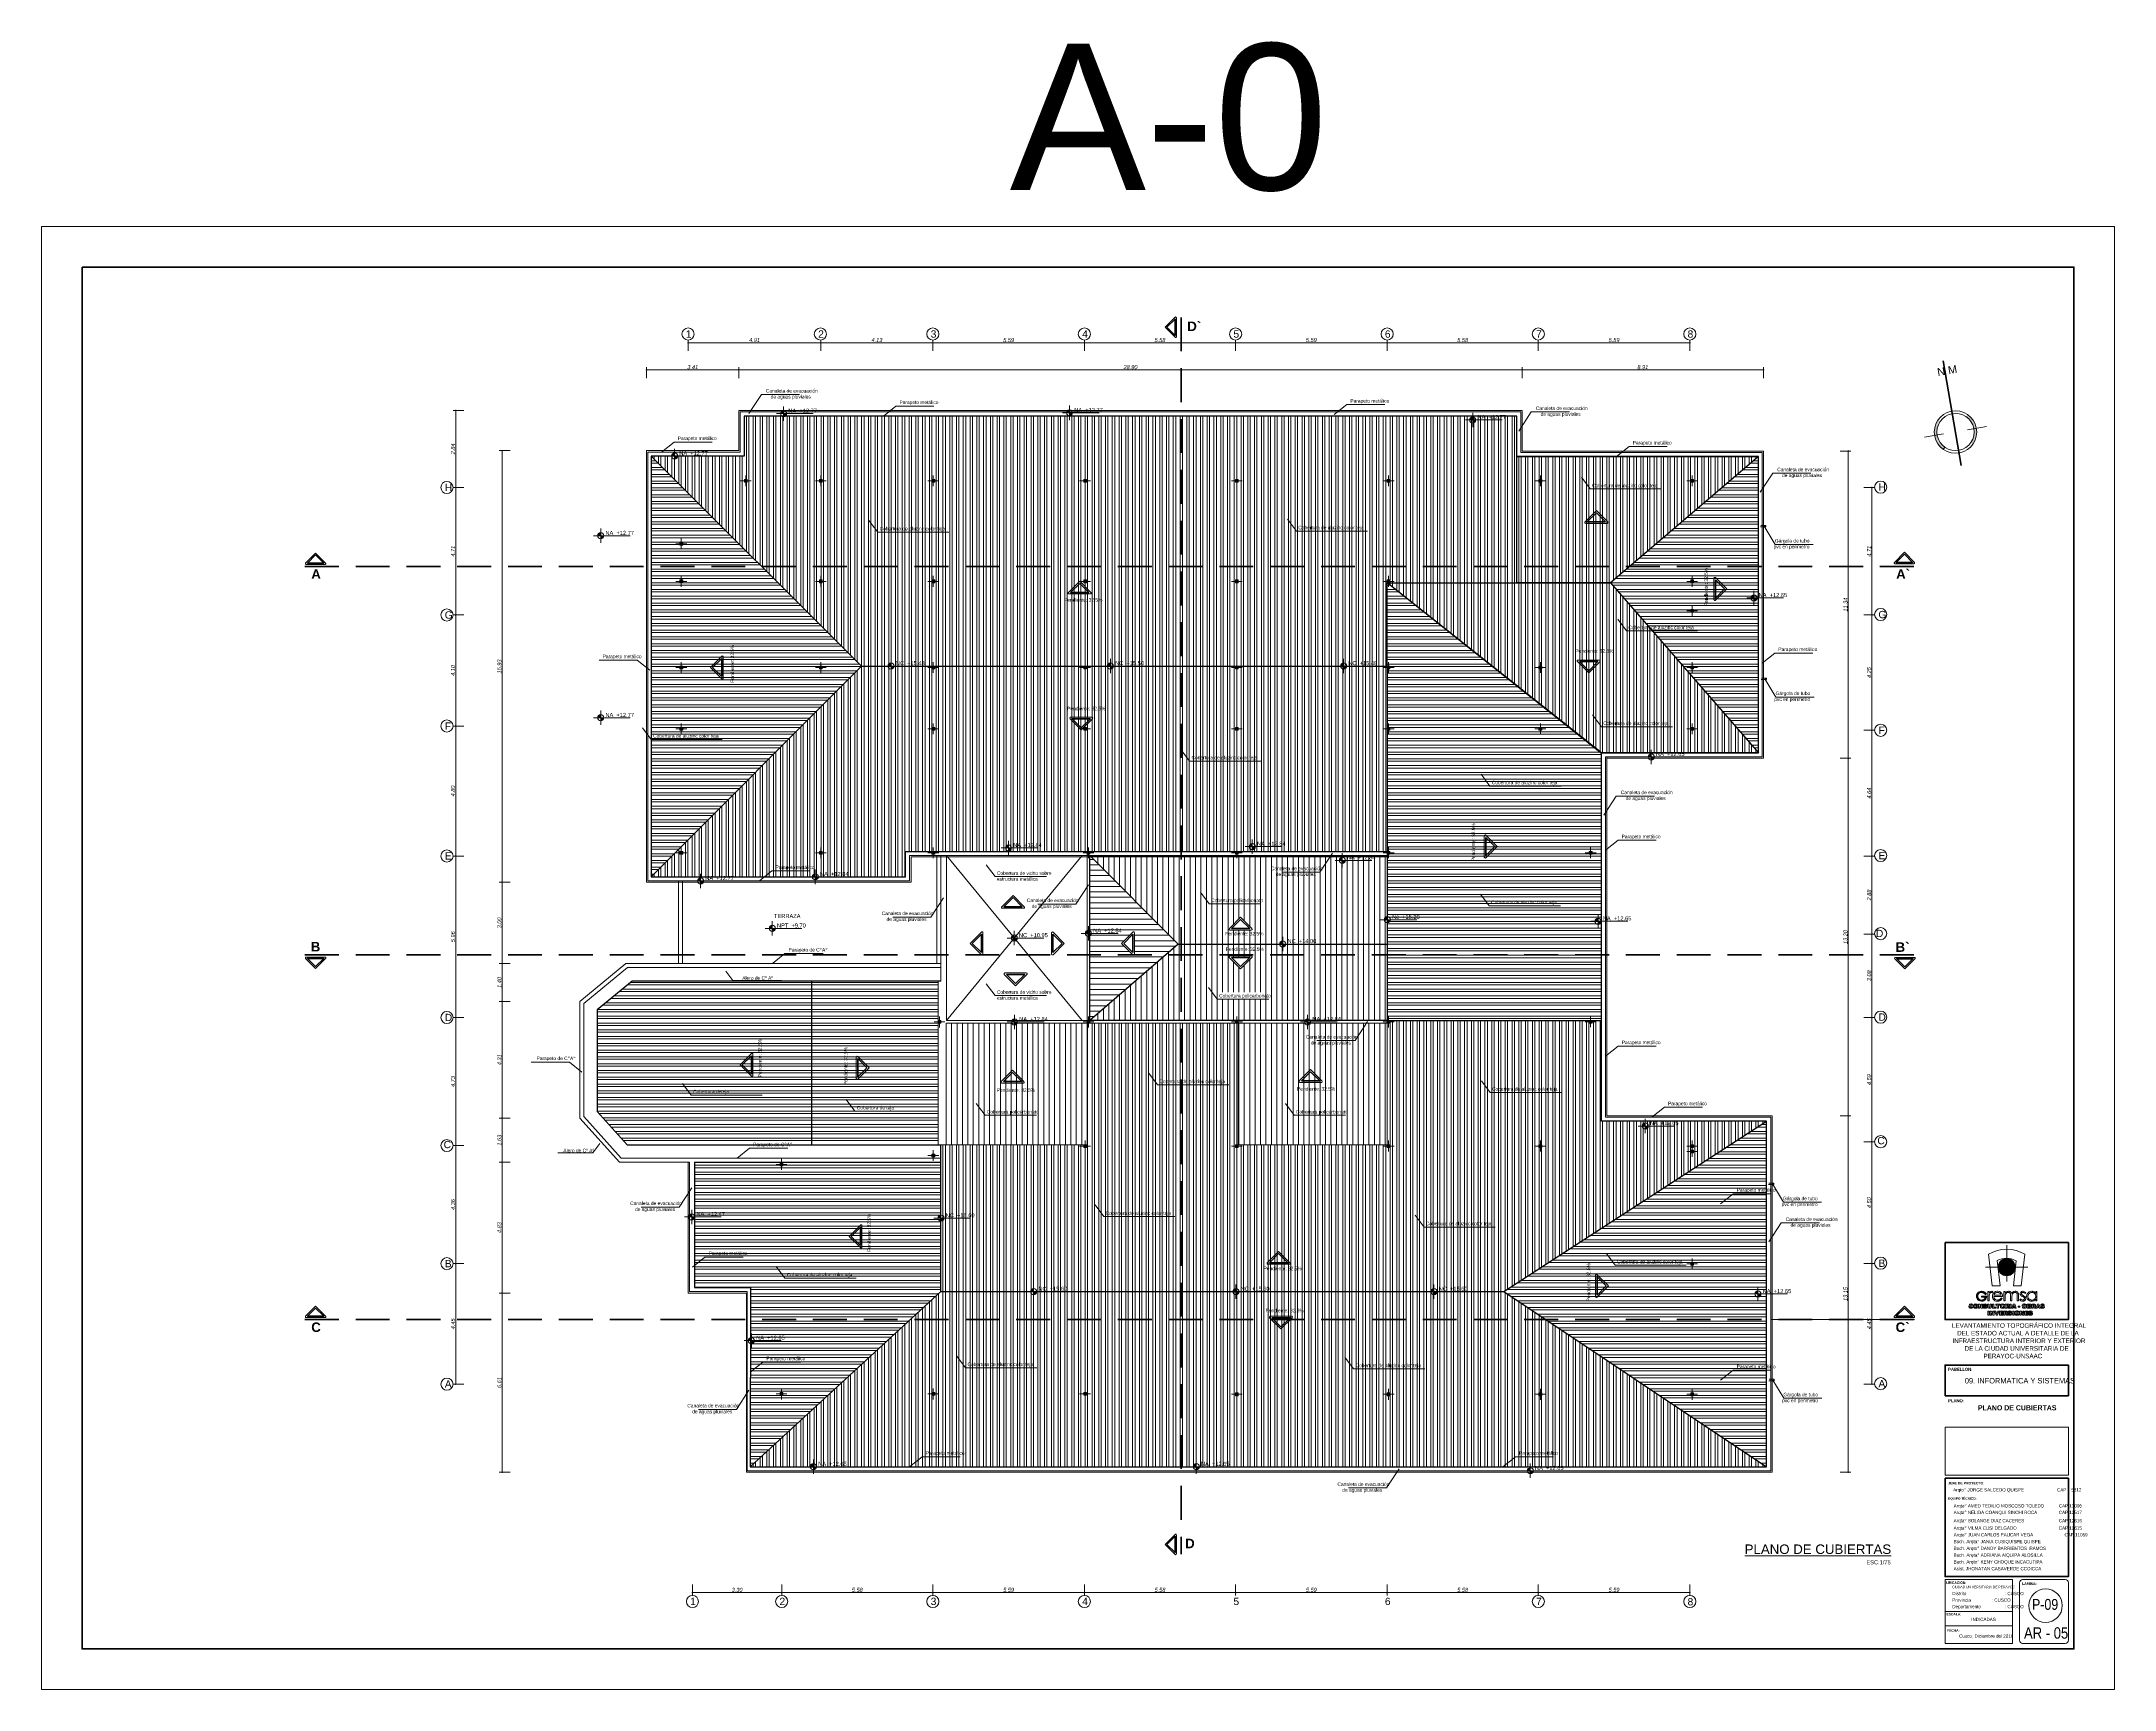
# Model space of a CAD drawing. Header units: inches. Extents: x 140 to 978, y -82 to 38.
# Drawn here: x 901.4 to 977.9, y -22.3 to 38.5 of the extents above; entities that cross this region are included whole.
import ezdxf

# ---------------------------------------------------------------- set-up
doc = ezdxf.new("R2010")
doc.units = ezdxf.units.IN
doc.header["$MEASUREMENT"] = 0
doc.linetypes.add('DASHED', pattern=[0.75, 0.5, -0.25])
doc.linetypes.add('DASHED2', pattern=[0.375, 0.25, -0.125])
doc.layers.get('0').update_dxf_attribs({"lineweight": 0})
for name, color, linetype, lineweight in [('UNSAAC CUBIERTAS', 22, 'Continuous', 0), ('UNSAAC- ROTULO', 7, 'Continuous', 60), ('UNSAAC-COLUMNA', 24, 'Continuous', 0), ('UNSAAC-CORTE ESTRUCTURA', 7, 'Continuous', 70), ('UNSAAC-CORTE MURO', 42, 'Continuous', 35), ('UNSAAC-COTA', 48, 'Continuous', 0), ('UNSAAC-FACHADA(2DO PLANO)', 7, 'Continuous', 30), ('UNSAAC-LINEA 0.00', 251, 'Continuous', 0), ('UNSAAC-LINEA DE CORTE', 7, 'Continuous', 70), ('UNSAAC-LLAMADOS', 88, 'Continuous', 0), ('UNSAAC-MURETE', 146, 'Continuous', 20), ('UNSAAC-PROYECCIONES', 38, 'DASHED2', 0), ('UNSAAC-TEXTOS', 250, 'Continuous', 0), ('UNSAAC-TEXTOS ROTULO', 7, 'Continuous', 15), ('UNSAAC-TEXTURAS', 250, 'Continuous', 0)]:
    doc.layers.add(name, color=color, linetype=linetype, lineweight=lineweight)
doc.styles.add('5mm', font='GOTHIC.TTF', dxfattribs={"height": 5})
doc.styles.add('narrow', font='')
doc.styles.get("Standard").update_dxf_attribs({"font": 'arial.ttf'})
doc.styles.get('narrow').set_extended_font_data('Arial Narrow', italic=True)
doc.dimstyles.new('1EN75', dxfattribs={"dimtxt": 0.15, "dimasz": 0.06, "dimexe": 0.1, "dimexo": 0.15, "dimgap": 0.025, "dimtad": 1, "dimzin": 1, "dimdsep": 46, "dimtxsty": 'narrow', "dimblk": 'DOT', "dimcen": 0.1, "dimclrd": 256, "dimclre": 256, "dimclrt": 256, "dimaunit": 1, "dimadec": 3, "dimazin": 0, "dimtfac": 1, "dimtmove": 2, "dimatfit": 3, "dimldrblk": 'ARCHTICK', "dimfxl": 0.3, "dimfxlon": 1, "dimtolj": 1, "dimtzin": 0, "dimlwd": 0, "dimlwe": 0, "dimarcsym": 0})
pattern_1 = [(90, (0, 0), (-0.25, 7e-17), []), (90, (-0.0884, 0.0884), (-0.25, 7e-17), [])]
pattern_2 = [(180, (0, 0), (-6e-17, -0.25), []), (180, (-0.0884, -0.0884), (-6e-17, -0.25), [])]
pattern_3 = [(90, (-286.21932, -39.1103), (-0.2, 1e-17), [])]

# ---------------------------------------------------------------- blocks, each defined once
blk = doc.blocks.new('A$C32746A9C')
at = {"layer": 'UNSAAC-PROYECCIONES'}
for p, q in [((6.796, 2.163), (6.898, 2.163)), ((6.796, 2.062), (6.796, 2.163)), ((6.898, 2.062), (6.796, 2.062)), ((6.898, 2.163), (6.898, 2.062))]:
    blk.add_line(p, q, dxfattribs=at)
for points in [[(-28.12, 2.163), (-28.018, 2.163), (-28.018, 2.062), (-28.12, 2.062)], [(-25.354, 2.163), (-25.252, 2.163), (-25.252, 2.062), (-25.354, 2.062)], [(-21.204, 2.062), (-21.102, 2.062), (-21.102, 2.163), (-21.204, 2.163)], [(-15.604, 2.062), (-15.502, 2.062), (-15.502, 2.163), (-15.604, 2.163)], [(-10.002, 2.062), (-9.9, 2.062), (-9.9, 2.163), (-10.002, 2.163)], [(-4.404, 2.062), (-4.302, 2.062), (-4.302, 2.163), (-4.404, 2.163)], [(1.196, 2.163), (1.298, 2.163), (1.298, 2.062), (1.196, 2.062)], [(-30.503, -0.158), (-30.401, -0.158), (-30.401, -0.26), (-30.503, -0.26)], [(-30.503, -1.546), (-30.401, -1.546), (-30.401, -1.647), (-30.503, -1.647)], [(-25.354, -1.546), (-25.252, -1.546), (-25.252, -1.647), (-25.354, -1.647)], [(-21.204, -1.546), (-21.102, -1.546), (-21.102, -1.647), (-21.204, -1.647)], [(-15.604, -1.546), (-15.502, -1.546), (-15.502, -1.647), (-15.604, -1.647)], [(-10.002, -1.546), (-9.9, -1.546), (-9.9, -1.647), (-10.002, -1.647)], [(-4.404, -1.546), (-4.302, -1.546), (-4.302, -1.647), (-4.404, -1.647)], [(6.796, -1.546), (6.898, -1.546), (6.898, -1.647), (6.796, -1.647)], [(6.796, -2.637), (6.898, -2.637), (6.898, -2.738), (6.796, -2.738)], [(-30.503, -4.723), (-30.401, -4.723), (-30.401, -4.824), (-30.503, -4.824)], [(-25.354, -4.723), (-25.252, -4.723), (-25.252, -4.824), (-25.354, -4.824)], [(-21.204, -4.723), (-21.102, -4.723), (-21.102, -4.824), (-21.204, -4.824)], [(-15.604, -4.723), (-15.502, -4.723), (-15.502, -4.824), (-15.604, -4.824)], [(-10.002, -4.723), (-9.9, -4.723), (-9.9, -4.824), (-10.002, -4.824)], [(-4.404, -4.723), (-4.302, -4.723), (-4.302, -4.824), (-4.404, -4.824)], [(1.196, -4.723), (1.298, -4.723), (1.298, -4.824), (1.196, -4.824)], [(6.796, -4.723), (6.898, -4.723), (6.898, -4.824), (6.796, -4.824)], [(-30.503, -6.987), (-30.401, -6.987), (-30.401, -7.088), (-30.503, -7.088)], [(-21.204, -6.987), (-21.102, -6.987), (-21.102, -7.088), (-21.204, -7.088)], [(-15.604, -6.987), (-15.502, -6.987), (-15.502, -7.088), (-15.604, -7.088)], [(-10.002, -6.987), (-9.9, -6.987), (-9.9, -7.088), (-10.002, -7.088)], [(-4.404, -6.987), (-4.302, -6.987), (-4.302, -7.088), (-4.404, -7.088)], [(1.196, -6.987), (1.298, -6.987), (1.298, -7.088), (1.196, -7.088)], [(6.796, -6.987), (6.898, -6.987), (6.898, -7.088), (6.796, -7.088)], [(-30.503, -11.566), (-30.401, -11.566), (-30.401, -11.667), (-30.503, -11.667)], [(-25.354, -11.566), (-25.252, -11.566), (-25.252, -11.667), (-25.354, -11.667)], [(-21.204, -11.566), (-21.102, -11.566), (-21.102, -11.667), (-21.204, -11.667)], [(-15.48, -11.566), (-15.378, -11.566), (-15.378, -11.667), (-15.48, -11.667)], [(-10.002, -11.566), (-9.9, -11.566), (-9.9, -11.667), (-10.002, -11.667)], [(-4.404, -11.566), (-4.302, -11.566), (-4.302, -11.667), (-4.404, -11.667)], [(3.052, -11.566), (3.154, -11.566), (3.154, -11.667), (3.052, -11.667)], [(-20.973, -17.806), (-20.871, -17.806), (-20.871, -17.907), (-20.973, -17.907)], [(-15.48, -17.806), (-15.378, -17.806), (-15.378, -17.907), (-15.48, -17.907)], [(-9.999, -17.806), (-9.898, -17.806), (-9.898, -17.907), (-9.999, -17.907)], [(-4.404, -17.806), (-4.302, -17.806), (-4.302, -17.907), (-4.404, -17.907)], [(3.052, -17.804), (3.154, -17.804), (3.154, -17.906), (3.052, -17.906)], [(-21.204, -22.737), (-21.102, -22.737), (-21.102, -22.839), (-21.204, -22.839)], [(-15.604, -22.387), (-15.502, -22.387), (-15.502, -22.488), (-15.604, -22.488)], [(-10.002, -22.387), (-9.9, -22.387), (-9.9, -22.488), (-10.002, -22.488)], [(-4.404, -22.387), (-4.302, -22.387), (-4.302, -22.488), (-4.404, -22.488)], [(1.196, -22.387), (1.298, -22.387), (1.298, -22.488), (1.196, -22.488)], [(6.796, -22.387), (6.898, -22.387), (6.898, -22.488), (6.796, -22.488)], [(6.796, -22.587), (6.898, -22.587), (6.898, -22.688), (6.796, -22.688)], [(-26.804, -23.062), (-26.702, -23.062), (-26.702, -23.163), (-26.804, -23.163)], [(6.796, -26.737), (6.898, -26.737), (6.898, -26.838), (6.796, -26.838)], [(-26.804, -31.536), (-26.702, -31.536), (-26.702, -31.637), (-26.804, -31.637)], [(-21.204, -31.536), (-21.102, -31.536), (-21.102, -31.637), (-21.204, -31.637)], [(-15.604, -31.536), (-15.502, -31.536), (-15.502, -31.637), (-15.604, -31.637)], [(-10.002, -31.549), (-9.9, -31.549), (-9.9, -31.651), (-10.002, -31.651)], [(-4.404, -31.549), (-4.302, -31.549), (-4.302, -31.651), (-4.404, -31.651)], [(1.196, -31.549), (1.298, -31.549), (1.298, -31.651), (1.196, -31.651)], [(6.796, -31.549), (6.898, -31.549), (6.898, -31.651), (6.796, -31.651)]]:
    blk.add_lwpolyline(points, close=True, dxfattribs=at)
blk = doc.blocks.new('_Dot')
at = {"color": 0, "linetype": 'ByBlock', "lineweight": -2}
blk.add_line((-0.5, 0), (-1, 0), dxfattribs=at)
at = {"color": 0, "linetype": 'ByBlock', "const_width": 0.5}
blk.add_lwpolyline([(-0.25, 0, 1), (0.25, 0, 1)], format="xyb", close=True, dxfattribs=at)
blk = doc.blocks.new('*D643')
at = {"layer": 'Defpoints', "color": 0, "transparency": 16777216}
for p in [(925.416, -6.79), (928.711, -15.862), (928.711, -18.772)]:
    blk.add_point(p, dxfattribs=at)
at = {"layer": 'UNSAAC-COTA', "lineweight": 0, "transparency": 16777216}
for p, q in [((925.416, -18.472), (925.416, -18.872)), ((925.476, -18.772), (928.651, -18.772)), ((928.711, -18.472), (928.711, -18.872))]:
    blk.add_line(p, q, dxfattribs=at)
at = {"layer": 'UNSAAC-COTA', "lineweight": 0, "transparency": 16777216, "xscale": 0.06, "yscale": 0.06, "zscale": 0.06, "rotation": 180}
blk.add_blockref('_Dot', (925.416, -18.772), dxfattribs=at)
at = {"layer": 'UNSAAC-COTA', "lineweight": 0, "transparency": 16777216, "xscale": 0.06, "yscale": 0.06, "zscale": 0.06}
blk.add_blockref('_Dot', (928.711, -18.772), dxfattribs=at)
at = {"layer": 'UNSAAC-COTA', "transparency": 16777216, "insert": (927.064, -18.67), "char_height": 0.15, "attachment_point": 5, "style": 'narrow'}
blk.add_mtext('\\A1;3.30', dxfattribs=at)
blk = doc.blocks.new('_ArchTick')
at = {"layer": 'UNSAAC-FACHADA(2DO PLANO)', "color": 0, "const_width": 0.15}
blk.add_lwpolyline([(-0.5, -0.5), (0.5, 0.5)], dxfattribs=at)
blk = doc.blocks.new('*D644')
at = {"layer": 'Defpoints', "color": 0, "transparency": 16777216}
for p in [(928.711, -15.862), (934.291, -15.862), (934.291, -18.772)]:
    blk.add_point(p, dxfattribs=at)
at = {"layer": 'UNSAAC-COTA', "lineweight": 0, "transparency": 16777216}
for p, q in [((928.711, -18.472), (928.711, -18.872)), ((928.771, -18.772), (934.231, -18.772)), ((934.291, -18.472), (934.291, -18.872))]:
    blk.add_line(p, q, dxfattribs=at)
at = {"layer": 'UNSAAC-COTA', "lineweight": 0, "transparency": 16777216, "xscale": 0.06, "yscale": 0.06, "zscale": 0.06, "rotation": 180}
blk.add_blockref('_Dot', (928.711, -18.772), dxfattribs=at)
at = {"layer": 'UNSAAC-COTA', "lineweight": 0, "transparency": 16777216, "xscale": 0.06, "yscale": 0.06, "zscale": 0.06}
blk.add_blockref('_Dot', (934.291, -18.772), dxfattribs=at)
at = {"layer": 'UNSAAC-COTA', "transparency": 16777216, "insert": (931.501, -18.67), "char_height": 0.15, "attachment_point": 5, "style": 'narrow'}
blk.add_mtext('\\A1;5.58', dxfattribs=at)
blk = doc.blocks.new('*D645')
at = {"layer": 'Defpoints', "color": 0, "transparency": 16777216}
for p in [(934.291, -15.862), (939.881, -15.862), (939.881, -18.772)]:
    blk.add_point(p, dxfattribs=at)
at = {"layer": 'UNSAAC-COTA', "lineweight": 0, "transparency": 16777216}
for p, q in [((934.291, -18.472), (934.291, -18.872)), ((934.351, -18.772), (939.821, -18.772)), ((939.881, -18.472), (939.881, -18.872))]:
    blk.add_line(p, q, dxfattribs=at)
at = {"layer": 'UNSAAC-COTA', "lineweight": 0, "transparency": 16777216, "xscale": 0.06, "yscale": 0.06, "zscale": 0.06, "rotation": 180}
blk.add_blockref('_Dot', (934.291, -18.772), dxfattribs=at)
at = {"layer": 'UNSAAC-COTA', "lineweight": 0, "transparency": 16777216, "xscale": 0.06, "yscale": 0.06, "zscale": 0.06}
blk.add_blockref('_Dot', (939.881, -18.772), dxfattribs=at)
at = {"layer": 'UNSAAC-COTA', "transparency": 16777216, "insert": (937.086, -18.67), "char_height": 0.15, "attachment_point": 5, "style": 'narrow'}
blk.add_mtext('\\A1;5.59', dxfattribs=at)
blk = doc.blocks.new('*D646')
at = {"layer": 'Defpoints', "color": 0, "transparency": 16777216}
for p in [(939.881, -15.862), (945.461, -15.862), (945.461, -18.772)]:
    blk.add_point(p, dxfattribs=at)
at = {"layer": 'UNSAAC-COTA', "lineweight": 0, "transparency": 16777216}
for p, q in [((939.881, -18.472), (939.881, -18.872)), ((939.941, -18.772), (945.401, -18.772)), ((945.461, -18.472), (945.461, -18.872))]:
    blk.add_line(p, q, dxfattribs=at)
at = {"layer": 'UNSAAC-COTA', "lineweight": 0, "transparency": 16777216, "xscale": 0.06, "yscale": 0.06, "zscale": 0.06, "rotation": 180}
blk.add_blockref('_Dot', (939.881, -18.772), dxfattribs=at)
at = {"layer": 'UNSAAC-COTA', "lineweight": 0, "transparency": 16777216, "xscale": 0.06, "yscale": 0.06, "zscale": 0.06}
blk.add_blockref('_Dot', (945.461, -18.772), dxfattribs=at)
at = {"layer": 'UNSAAC-COTA', "transparency": 16777216, "insert": (942.671, -18.67), "char_height": 0.15, "attachment_point": 5, "style": 'narrow'}
blk.add_mtext('\\A1;5.58', dxfattribs=at)
blk = doc.blocks.new('*D647')
at = {"layer": 'Defpoints', "color": 0, "transparency": 16777216}
for p in [(945.461, -15.862), (951.051, -15.862), (951.051, -18.772)]:
    blk.add_point(p, dxfattribs=at)
at = {"layer": 'UNSAAC-COTA', "lineweight": 0, "transparency": 16777216}
for p, q in [((945.461, -18.472), (945.461, -18.872)), ((945.521, -18.772), (950.991, -18.772)), ((951.051, -18.472), (951.051, -18.872))]:
    blk.add_line(p, q, dxfattribs=at)
at = {"layer": 'UNSAAC-COTA', "lineweight": 0, "transparency": 16777216, "xscale": 0.06, "yscale": 0.06, "zscale": 0.06, "rotation": 180}
blk.add_blockref('_Dot', (945.461, -18.772), dxfattribs=at)
at = {"layer": 'UNSAAC-COTA', "lineweight": 0, "transparency": 16777216, "xscale": 0.06, "yscale": 0.06, "zscale": 0.06}
blk.add_blockref('_Dot', (951.051, -18.772), dxfattribs=at)
at = {"layer": 'UNSAAC-COTA', "transparency": 16777216, "insert": (948.256, -18.67), "char_height": 0.15, "attachment_point": 5, "style": 'narrow'}
blk.add_mtext('\\A1;5.59', dxfattribs=at)
blk = doc.blocks.new('*D648')
at = {"layer": 'Defpoints', "color": 0, "transparency": 16777216}
for p in [(951.051, -15.862), (956.631, -15.862), (956.631, -18.772)]:
    blk.add_point(p, dxfattribs=at)
at = {"layer": 'UNSAAC-COTA', "lineweight": 0, "transparency": 16777216}
for p, q in [((951.051, -18.472), (951.051, -18.872)), ((951.111, -18.772), (956.571, -18.772)), ((956.631, -18.472), (956.631, -18.872))]:
    blk.add_line(p, q, dxfattribs=at)
at = {"layer": 'UNSAAC-COTA', "lineweight": 0, "transparency": 16777216, "xscale": 0.06, "yscale": 0.06, "zscale": 0.06, "rotation": 180}
blk.add_blockref('_Dot', (951.051, -18.772), dxfattribs=at)
at = {"layer": 'UNSAAC-COTA', "lineweight": 0, "transparency": 16777216, "xscale": 0.06, "yscale": 0.06, "zscale": 0.06}
blk.add_blockref('_Dot', (956.631, -18.772), dxfattribs=at)
at = {"layer": 'UNSAAC-COTA', "transparency": 16777216, "insert": (953.841, -18.67), "char_height": 0.15, "attachment_point": 5, "style": 'narrow'}
blk.add_mtext('\\A1;5.58', dxfattribs=at)
blk = doc.blocks.new('*D649')
at = {"layer": 'Defpoints', "color": 0, "transparency": 16777216}
for p in [(956.631, -15.862), (962.221, -15.862), (962.221, -18.772)]:
    blk.add_point(p, dxfattribs=at)
at = {"layer": 'UNSAAC-COTA', "lineweight": 0, "transparency": 16777216}
for p, q in [((956.631, -18.472), (956.631, -18.872)), ((956.691, -18.772), (962.161, -18.772)), ((962.221, -18.472), (962.221, -18.872))]:
    blk.add_line(p, q, dxfattribs=at)
at = {"layer": 'UNSAAC-COTA', "lineweight": 0, "transparency": 16777216, "xscale": 0.06, "yscale": 0.06, "zscale": 0.06, "rotation": 180}
blk.add_blockref('_Dot', (956.631, -18.772), dxfattribs=at)
at = {"layer": 'UNSAAC-COTA', "lineweight": 0, "transparency": 16777216, "xscale": 0.06, "yscale": 0.06, "zscale": 0.06}
blk.add_blockref('_Dot', (962.221, -18.772), dxfattribs=at)
at = {"layer": 'UNSAAC-COTA', "transparency": 16777216, "insert": (959.426, -18.67), "char_height": 0.15, "attachment_point": 5, "style": 'narrow'}
blk.add_mtext('\\A1;5.59', dxfattribs=at)
blk = doc.blocks.new('*D650')
at = {"layer": 'Defpoints', "color": 0, "transparency": 16777216}
for p in [(930.161, 27.355), (930.161, 24.425), (925.255, 19.47)]:
    blk.add_point(p, dxfattribs=at)
at = {"layer": 'UNSAAC-COTA', "lineweight": 0, "transparency": 16777216}
for p, q in [((925.255, 27.055), (925.255, 27.455)), ((925.315, 27.355), (930.101, 27.355)), ((930.161, 27.055), (930.161, 27.455))]:
    blk.add_line(p, q, dxfattribs=at)
at = {"layer": 'UNSAAC-COTA', "lineweight": 0, "transparency": 16777216, "xscale": 0.06, "yscale": 0.06, "zscale": 0.06, "rotation": 180}
blk.add_blockref('_Dot', (925.255, 27.355), dxfattribs=at)
at = {"layer": 'UNSAAC-COTA', "lineweight": 0, "transparency": 16777216, "xscale": 0.06, "yscale": 0.06, "zscale": 0.06}
blk.add_blockref('_Dot', (930.161, 27.355), dxfattribs=at)
at = {"layer": 'UNSAAC-COTA', "transparency": 16777216, "insert": (927.708, 27.457), "char_height": 0.15, "attachment_point": 5, "style": 'narrow'}
blk.add_mtext('\\A1;4.91', dxfattribs=at)
blk = doc.blocks.new('*D651')
at = {"layer": 'Defpoints', "color": 0, "transparency": 16777216}
for p in [(934.291, 27.355), (930.161, 24.425), (934.291, 24.425)]:
    blk.add_point(p, dxfattribs=at)
at = {"layer": 'UNSAAC-COTA', "lineweight": 0, "transparency": 16777216}
for p, q in [((930.161, 27.055), (930.161, 27.455)), ((930.221, 27.355), (934.231, 27.355)), ((934.291, 27.055), (934.291, 27.455))]:
    blk.add_line(p, q, dxfattribs=at)
at = {"layer": 'UNSAAC-COTA', "lineweight": 0, "transparency": 16777216, "xscale": 0.06, "yscale": 0.06, "zscale": 0.06, "rotation": 180}
blk.add_blockref('_Dot', (930.161, 27.355), dxfattribs=at)
at = {"layer": 'UNSAAC-COTA', "lineweight": 0, "transparency": 16777216, "xscale": 0.06, "yscale": 0.06, "zscale": 0.06}
blk.add_blockref('_Dot', (934.291, 27.355), dxfattribs=at)
at = {"layer": 'UNSAAC-COTA', "transparency": 16777216, "insert": (932.226, 27.457), "char_height": 0.15, "attachment_point": 5, "style": 'narrow'}
blk.add_mtext('\\A1;4.13', dxfattribs=at)
blk = doc.blocks.new('*D652')
at = {"layer": 'Defpoints', "color": 0, "transparency": 16777216}
for p in [(939.881, 27.355), (934.291, 24.425), (939.881, 24.425)]:
    blk.add_point(p, dxfattribs=at)
at = {"layer": 'UNSAAC-COTA', "lineweight": 0, "transparency": 16777216}
for p, q in [((934.291, 27.055), (934.291, 27.455)), ((934.351, 27.355), (939.821, 27.355)), ((939.881, 27.055), (939.881, 27.455))]:
    blk.add_line(p, q, dxfattribs=at)
at = {"layer": 'UNSAAC-COTA', "lineweight": 0, "transparency": 16777216, "xscale": 0.06, "yscale": 0.06, "zscale": 0.06, "rotation": 180}
blk.add_blockref('_Dot', (934.291, 27.355), dxfattribs=at)
at = {"layer": 'UNSAAC-COTA', "lineweight": 0, "transparency": 16777216, "xscale": 0.06, "yscale": 0.06, "zscale": 0.06}
blk.add_blockref('_Dot', (939.881, 27.355), dxfattribs=at)
at = {"layer": 'UNSAAC-COTA', "transparency": 16777216, "insert": (937.086, 27.457), "char_height": 0.15, "attachment_point": 5, "style": 'narrow'}
blk.add_mtext('\\A1;5.59', dxfattribs=at)
blk = doc.blocks.new('*D653')
at = {"layer": 'Defpoints', "color": 0, "transparency": 16777216}
for p in [(945.461, 27.355), (939.881, 24.425), (945.461, 24.425)]:
    blk.add_point(p, dxfattribs=at)
at = {"layer": 'UNSAAC-COTA', "lineweight": 0, "transparency": 16777216}
for p, q in [((939.881, 27.055), (939.881, 27.455)), ((939.941, 27.355), (945.401, 27.355)), ((945.461, 27.055), (945.461, 27.455))]:
    blk.add_line(p, q, dxfattribs=at)
at = {"layer": 'UNSAAC-COTA', "lineweight": 0, "transparency": 16777216, "xscale": 0.06, "yscale": 0.06, "zscale": 0.06, "rotation": 180}
blk.add_blockref('_Dot', (939.881, 27.355), dxfattribs=at)
at = {"layer": 'UNSAAC-COTA', "lineweight": 0, "transparency": 16777216, "xscale": 0.06, "yscale": 0.06, "zscale": 0.06}
blk.add_blockref('_Dot', (945.461, 27.355), dxfattribs=at)
at = {"layer": 'UNSAAC-COTA', "transparency": 16777216, "insert": (942.671, 27.457), "char_height": 0.15, "attachment_point": 5, "style": 'narrow'}
blk.add_mtext('\\A1;5.58', dxfattribs=at)
blk = doc.blocks.new('*D654')
at = {"layer": 'Defpoints', "color": 0, "transparency": 16777216}
for p in [(951.051, 27.355), (945.461, 24.425), (951.051, 24.425)]:
    blk.add_point(p, dxfattribs=at)
at = {"layer": 'UNSAAC-COTA', "lineweight": 0, "transparency": 16777216}
for p, q in [((945.461, 27.055), (945.461, 27.455)), ((945.521, 27.355), (950.991, 27.355)), ((951.051, 27.055), (951.051, 27.455))]:
    blk.add_line(p, q, dxfattribs=at)
at = {"layer": 'UNSAAC-COTA', "lineweight": 0, "transparency": 16777216, "xscale": 0.06, "yscale": 0.06, "zscale": 0.06, "rotation": 180}
blk.add_blockref('_Dot', (945.461, 27.355), dxfattribs=at)
at = {"layer": 'UNSAAC-COTA', "lineweight": 0, "transparency": 16777216, "xscale": 0.06, "yscale": 0.06, "zscale": 0.06}
blk.add_blockref('_Dot', (951.051, 27.355), dxfattribs=at)
at = {"layer": 'UNSAAC-COTA', "transparency": 16777216, "insert": (948.256, 27.457), "char_height": 0.15, "attachment_point": 5, "style": 'narrow'}
blk.add_mtext('\\A1;5.59', dxfattribs=at)
blk = doc.blocks.new('*D655')
at = {"layer": 'Defpoints', "color": 0, "transparency": 16777216}
for p in [(956.631, 27.355), (951.051, 24.425), (956.631, 24.425)]:
    blk.add_point(p, dxfattribs=at)
at = {"layer": 'UNSAAC-COTA', "lineweight": 0, "transparency": 16777216}
for p, q in [((951.051, 27.055), (951.051, 27.455)), ((951.111, 27.355), (956.571, 27.355)), ((956.631, 27.055), (956.631, 27.455))]:
    blk.add_line(p, q, dxfattribs=at)
at = {"layer": 'UNSAAC-COTA', "lineweight": 0, "transparency": 16777216, "xscale": 0.06, "yscale": 0.06, "zscale": 0.06, "rotation": 180}
blk.add_blockref('_Dot', (951.051, 27.355), dxfattribs=at)
at = {"layer": 'UNSAAC-COTA', "lineweight": 0, "transparency": 16777216, "xscale": 0.06, "yscale": 0.06, "zscale": 0.06}
blk.add_blockref('_Dot', (956.631, 27.355), dxfattribs=at)
at = {"layer": 'UNSAAC-COTA', "transparency": 16777216, "insert": (953.841, 27.457), "char_height": 0.15, "attachment_point": 5, "style": 'narrow'}
blk.add_mtext('\\A1;5.58', dxfattribs=at)
blk = doc.blocks.new('*D656')
at = {"layer": 'Defpoints', "color": 0, "transparency": 16777216}
for p in [(962.221, 27.355), (956.631, 24.425), (962.221, 24.425)]:
    blk.add_point(p, dxfattribs=at)
at = {"layer": 'UNSAAC-COTA', "lineweight": 0, "transparency": 16777216}
for p, q in [((956.631, 27.055), (956.631, 27.455)), ((956.691, 27.355), (962.161, 27.355)), ((962.221, 27.055), (962.221, 27.455))]:
    blk.add_line(p, q, dxfattribs=at)
at = {"layer": 'UNSAAC-COTA', "lineweight": 0, "transparency": 16777216, "xscale": 0.06, "yscale": 0.06, "zscale": 0.06, "rotation": 180}
blk.add_blockref('_Dot', (956.631, 27.355), dxfattribs=at)
at = {"layer": 'UNSAAC-COTA', "lineweight": 0, "transparency": 16777216, "xscale": 0.06, "yscale": 0.06, "zscale": 0.06}
blk.add_blockref('_Dot', (962.221, 27.355), dxfattribs=at)
at = {"layer": 'UNSAAC-COTA', "transparency": 16777216, "insert": (959.426, 27.457), "char_height": 0.15, "attachment_point": 5, "style": 'narrow'}
blk.add_mtext('\\A1;5.59', dxfattribs=at)
blk = doc.blocks.new('*D657')
at = {"layer": 'Defpoints', "color": 0, "transparency": 16777216}
for p in [(916.683, -6.63), (925.423, -6.63), (925.318, -11.075)]:
    blk.add_point(p, dxfattribs=at)
at = {"layer": 'UNSAAC-COTA', "lineweight": 0, "transparency": 16777216}
for p, q in [((916.983, -6.63), (916.583, -6.63)), ((916.683, -11.015), (916.683, -6.69)), ((916.983, -11.075), (916.583, -11.075))]:
    blk.add_line(p, q, dxfattribs=at)
at = {"layer": 'UNSAAC-COTA', "lineweight": 0, "transparency": 16777216, "xscale": 0.06, "yscale": 0.06, "zscale": 0.06}
for p, rotation in [((916.683, -6.63), 90), ((916.683, -11.075), 270)]:
    blk.add_blockref('_Dot', p, dxfattribs=dict(at, rotation=rotation))
at = {"layer": 'UNSAAC-COTA', "transparency": 16777216, "insert": (916.582, -8.852), "char_height": 0.15, "attachment_point": 5, "rotation": 90, "style": 'narrow'}
blk.add_mtext('\\A1;4.45', dxfattribs=at)
blk = doc.blocks.new('*D658')
at = {"layer": 'Defpoints', "color": 0, "transparency": 16777216}
for p in [(916.683, -2.273), (921.908, -2.273), (925.423, -6.63)]:
    blk.add_point(p, dxfattribs=at)
at = {"layer": 'UNSAAC-COTA', "lineweight": 0, "transparency": 16777216}
for p, q in [((916.983, -2.273), (916.583, -2.273)), ((916.683, -6.57), (916.683, -2.333)), ((916.983, -6.63), (916.583, -6.63))]:
    blk.add_line(p, q, dxfattribs=at)
at = {"layer": 'UNSAAC-COTA', "lineweight": 0, "transparency": 16777216, "xscale": 0.06, "yscale": 0.06, "zscale": 0.06}
for p, rotation in [((916.683, -2.273), 90), ((916.683, -6.63), 270)]:
    blk.add_blockref('_Dot', p, dxfattribs=dict(at, rotation=rotation))
at = {"layer": 'UNSAAC-COTA', "transparency": 16777216, "insert": (916.581, -4.451), "char_height": 0.15, "attachment_point": 5, "rotation": 90, "style": 'narrow'}
blk.add_mtext('\\A1;4.36', dxfattribs=at)
blk = doc.blocks.new('*D659')
at = {"layer": 'Defpoints', "color": 0, "transparency": 16777216}
for p in [(916.683, 2.455), (921.622, 2.455), (921.908, -2.273)]:
    blk.add_point(p, dxfattribs=at)
at = {"layer": 'UNSAAC-COTA', "lineweight": 0, "transparency": 16777216}
for p, q in [((916.983, 2.455), (916.583, 2.455)), ((916.683, -2.213), (916.683, 2.395)), ((916.983, -2.273), (916.583, -2.273))]:
    blk.add_line(p, q, dxfattribs=at)
at = {"layer": 'UNSAAC-COTA', "lineweight": 0, "transparency": 16777216, "xscale": 0.06, "yscale": 0.06, "zscale": 0.06}
for p, rotation in [((916.683, 2.455), 90), ((916.683, -2.273), 270)]:
    blk.add_blockref('_Dot', p, dxfattribs=dict(at, rotation=rotation))
at = {"layer": 'UNSAAC-COTA', "transparency": 16777216, "insert": (916.581, 0.091), "char_height": 0.15, "attachment_point": 5, "rotation": 90, "style": 'narrow'}
blk.add_mtext('\\A1;4.73', dxfattribs=at)
blk = doc.blocks.new('*D660')
at = {"layer": 'Defpoints', "color": 0, "transparency": 16777216}
for p in [(916.683, 8.415), (921.622, 8.415), (921.622, 2.455)]:
    blk.add_point(p, dxfattribs=at)
at = {"layer": 'UNSAAC-COTA', "lineweight": 0, "transparency": 16777216}
for p, q in [((916.983, 8.415), (916.583, 8.415)), ((916.683, 2.515), (916.683, 8.355)), ((916.983, 2.455), (916.583, 2.455))]:
    blk.add_line(p, q, dxfattribs=at)
at = {"layer": 'UNSAAC-COTA', "lineweight": 0, "transparency": 16777216, "xscale": 0.06, "yscale": 0.06, "zscale": 0.06}
for p, rotation in [((916.683, 8.415), 90), ((916.683, 2.455), 270)]:
    blk.add_blockref('_Dot', p, dxfattribs=dict(at, rotation=rotation))
at = {"layer": 'UNSAAC-COTA', "transparency": 16777216, "insert": (916.581, 5.435), "char_height": 0.15, "attachment_point": 5, "rotation": 90, "style": 'narrow'}
blk.add_mtext('\\A1;5.96', dxfattribs=at)
blk = doc.blocks.new('*D661')
at = {"layer": 'Defpoints', "color": 0, "transparency": 16777216}
for p in [(916.683, 13.212), (921.622, 13.212), (921.622, 8.415)]:
    blk.add_point(p, dxfattribs=at)
at = {"layer": 'UNSAAC-COTA', "lineweight": 0, "transparency": 16777216}
for p, q in [((916.983, 13.212), (916.583, 13.212)), ((916.683, 8.475), (916.683, 13.152)), ((916.983, 8.415), (916.583, 8.415))]:
    blk.add_line(p, q, dxfattribs=at)
at = {"layer": 'UNSAAC-COTA', "lineweight": 0, "transparency": 16777216, "xscale": 0.06, "yscale": 0.06, "zscale": 0.06}
for p, rotation in [((916.683, 13.212), 90), ((916.683, 8.415), 270)]:
    blk.add_blockref('_Dot', p, dxfattribs=dict(at, rotation=rotation))
at = {"layer": 'UNSAAC-COTA', "transparency": 16777216, "insert": (916.581, 10.814), "char_height": 0.15, "attachment_point": 5, "rotation": 90, "style": 'narrow'}
blk.add_mtext('\\A1;4.80', dxfattribs=at)
blk = doc.blocks.new('*D662')
at = {"layer": 'Defpoints', "color": 0, "transparency": 16777216}
for p in [(916.683, 17.31), (921.622, 17.31), (921.622, 13.212)]:
    blk.add_point(p, dxfattribs=at)
at = {"layer": 'UNSAAC-COTA', "lineweight": 0, "transparency": 16777216}
for p, q in [((916.983, 17.31), (916.583, 17.31)), ((916.683, 13.272), (916.683, 17.25)), ((916.983, 13.212), (916.583, 13.212))]:
    blk.add_line(p, q, dxfattribs=at)
at = {"layer": 'UNSAAC-COTA', "lineweight": 0, "transparency": 16777216, "xscale": 0.06, "yscale": 0.06, "zscale": 0.06}
for p, rotation in [((916.683, 17.31), 90), ((916.683, 13.212), 270)]:
    blk.add_blockref('_Dot', p, dxfattribs=dict(at, rotation=rotation))
at = {"layer": 'UNSAAC-COTA', "transparency": 16777216, "insert": (916.581, 15.261), "char_height": 0.15, "attachment_point": 5, "rotation": 90, "style": 'narrow'}
blk.add_mtext('\\A1;4.10', dxfattribs=at)
blk = doc.blocks.new('*D663')
at = {"layer": 'Defpoints', "color": 0, "transparency": 16777216}
for p in [(916.683, 22.015), (926.768, 22.015), (921.622, 17.31)]:
    blk.add_point(p, dxfattribs=at)
at = {"layer": 'UNSAAC-COTA', "lineweight": 0, "transparency": 16777216}
for p, q in [((916.983, 22.015), (916.583, 22.015)), ((916.683, 17.37), (916.683, 21.955)), ((916.983, 17.31), (916.583, 17.31))]:
    blk.add_line(p, q, dxfattribs=at)
at = {"layer": 'UNSAAC-COTA', "lineweight": 0, "transparency": 16777216, "xscale": 0.06, "yscale": 0.06, "zscale": 0.06}
for p, rotation in [((916.683, 22.015), 90), ((916.683, 17.31), 270)]:
    blk.add_blockref('_Dot', p, dxfattribs=dict(at, rotation=rotation))
at = {"layer": 'UNSAAC-COTA', "transparency": 16777216, "insert": (916.583, 19.663), "char_height": 0.15, "attachment_point": 5, "rotation": 90, "style": 'narrow'}
blk.add_mtext('\\A1;4.71', dxfattribs=at)
blk = doc.blocks.new('*D664')
at = {"layer": 'Defpoints', "color": 0, "transparency": 16777216}
for p in [(964.211, 22.015), (964.211, 17.31), (968.941, 17.31)]:
    blk.add_point(p, dxfattribs=at)
at = {"layer": 'UNSAAC-COTA', "lineweight": 0, "transparency": 16777216}
for p, q in [((968.641, 22.015), (969.041, 22.015)), ((968.941, 21.955), (968.941, 17.37)), ((968.641, 17.31), (969.041, 17.31))]:
    blk.add_line(p, q, dxfattribs=at)
at = {"layer": 'UNSAAC-COTA', "lineweight": 0, "transparency": 16777216, "xscale": 0.06, "yscale": 0.06, "zscale": 0.06}
for p, rotation in [((968.941, 22.015), 90), ((968.941, 17.31), 270)]:
    blk.add_blockref('_Dot', p, dxfattribs=dict(at, rotation=rotation))
at = {"layer": 'UNSAAC-COTA', "transparency": 16777216, "insert": (968.841, 19.663), "char_height": 0.15, "attachment_point": 5, "rotation": 90, "style": 'narrow'}
blk.add_mtext('\\A1;4.71', dxfattribs=at)
blk = doc.blocks.new('*D665')
at = {"layer": 'Defpoints', "color": 0, "transparency": 16777216}
for p in [(964.211, 17.31), (964.211, 13.055), (968.941, 13.055)]:
    blk.add_point(p, dxfattribs=at)
at = {"layer": 'UNSAAC-COTA', "lineweight": 0, "transparency": 16777216}
for p, q in [((968.641, 17.31), (969.041, 17.31)), ((968.941, 17.25), (968.941, 13.115)), ((968.641, 13.055), (969.041, 13.055))]:
    blk.add_line(p, q, dxfattribs=at)
at = {"layer": 'UNSAAC-COTA', "lineweight": 0, "transparency": 16777216, "xscale": 0.06, "yscale": 0.06, "zscale": 0.06}
for p, rotation in [((968.941, 17.31), 90), ((968.941, 13.055), 270)]:
    blk.add_blockref('_Dot', p, dxfattribs=dict(at, rotation=rotation))
at = {"layer": 'UNSAAC-COTA', "transparency": 16777216, "insert": (968.839, 15.183), "char_height": 0.15, "attachment_point": 5, "rotation": 90, "style": 'narrow'}
blk.add_mtext('\\A1;4.25', dxfattribs=at)
blk = doc.blocks.new('*D666')
at = {"layer": 'Defpoints', "color": 0, "transparency": 16777216}
for p in [(964.211, 13.055), (958.75, 8.415), (968.941, 8.415)]:
    blk.add_point(p, dxfattribs=at)
at = {"layer": 'UNSAAC-COTA', "lineweight": 0, "transparency": 16777216}
for p, q in [((968.641, 13.055), (969.041, 13.055)), ((968.941, 12.995), (968.941, 8.475)), ((968.641, 8.415), (969.041, 8.415))]:
    blk.add_line(p, q, dxfattribs=at)
at = {"layer": 'UNSAAC-COTA', "lineweight": 0, "transparency": 16777216, "xscale": 0.06, "yscale": 0.06, "zscale": 0.06}
for p, rotation in [((968.941, 13.055), 90), ((968.941, 8.415), 270)]:
    blk.add_blockref('_Dot', p, dxfattribs=dict(at, rotation=rotation))
at = {"layer": 'UNSAAC-COTA', "transparency": 16777216, "insert": (968.839, 10.735), "char_height": 0.15, "attachment_point": 5, "rotation": 90, "style": 'narrow'}
blk.add_mtext('\\A1;4.64', dxfattribs=at)
blk = doc.blocks.new('*D667')
at = {"layer": 'Defpoints', "color": 0, "transparency": 16777216}
for p in [(958.75, 8.415), (958.645, 5.535), (968.941, 5.535)]:
    blk.add_point(p, dxfattribs=at)
at = {"layer": 'UNSAAC-COTA', "lineweight": 0, "transparency": 16777216}
for p, q in [((968.641, 8.415), (969.041, 8.415)), ((968.941, 8.355), (968.941, 5.595)), ((968.641, 5.535), (969.041, 5.535))]:
    blk.add_line(p, q, dxfattribs=at)
at = {"layer": 'UNSAAC-COTA', "lineweight": 0, "transparency": 16777216, "xscale": 0.06, "yscale": 0.06, "zscale": 0.06}
for p, rotation in [((968.941, 8.415), 90), ((968.941, 5.535), 270)]:
    blk.add_blockref('_Dot', p, dxfattribs=dict(at, rotation=rotation))
at = {"layer": 'UNSAAC-COTA', "transparency": 16777216, "insert": (968.839, 6.975), "char_height": 0.15, "attachment_point": 5, "rotation": 90, "style": 'narrow'}
blk.add_mtext('\\A1;2.88', dxfattribs=at)
blk = doc.blocks.new('*D668')
at = {"layer": 'Defpoints', "color": 0, "transparency": 16777216}
for p in [(958.645, 5.535), (958.75, 2.455), (968.941, 2.455)]:
    blk.add_point(p, dxfattribs=at)
at = {"layer": 'UNSAAC-COTA', "lineweight": 0, "transparency": 16777216}
for p, q in [((968.641, 5.535), (969.041, 5.535)), ((968.941, 5.475), (968.941, 2.515)), ((968.641, 2.455), (969.041, 2.455))]:
    blk.add_line(p, q, dxfattribs=at)
at = {"layer": 'UNSAAC-COTA', "lineweight": 0, "transparency": 16777216, "xscale": 0.06, "yscale": 0.06, "zscale": 0.06}
for p, rotation in [((968.941, 5.535), 90), ((968.941, 2.455), 270)]:
    blk.add_blockref('_Dot', p, dxfattribs=dict(at, rotation=rotation))
at = {"layer": 'UNSAAC-COTA', "transparency": 16777216, "insert": (968.839, 3.995), "char_height": 0.15, "attachment_point": 5, "rotation": 90, "style": 'narrow'}
blk.add_mtext('\\A1;3.08', dxfattribs=at)
blk = doc.blocks.new('*D669')
at = {"layer": 'Defpoints', "color": 0, "transparency": 16777216}
for p in [(958.75, 2.455), (964.211, -2.13), (968.941, -2.13)]:
    blk.add_point(p, dxfattribs=at)
at = {"layer": 'UNSAAC-COTA', "lineweight": 0, "transparency": 16777216}
for p, q in [((968.641, 2.455), (969.041, 2.455)), ((968.941, 2.395), (968.941, -2.07)), ((968.641, -2.13), (969.041, -2.13))]:
    blk.add_line(p, q, dxfattribs=at)
at = {"layer": 'UNSAAC-COTA', "lineweight": 0, "transparency": 16777216, "xscale": 0.06, "yscale": 0.06, "zscale": 0.06}
for p, rotation in [((968.941, 2.455), 90), ((968.941, -2.13), 270)]:
    blk.add_blockref('_Dot', p, dxfattribs=dict(at, rotation=rotation))
at = {"layer": 'UNSAAC-COTA', "transparency": 16777216, "insert": (968.839, 0.163), "char_height": 0.15, "attachment_point": 5, "rotation": 90, "style": 'narrow'}
blk.add_mtext('\\A1;4.59', dxfattribs=at)
blk = doc.blocks.new('*D670')
at = {"layer": 'Defpoints', "color": 0, "transparency": 16777216}
for p in [(964.211, -2.13), (964.211, -6.63), (968.941, -6.63)]:
    blk.add_point(p, dxfattribs=at)
at = {"layer": 'UNSAAC-COTA', "lineweight": 0, "transparency": 16777216}
for p, q in [((968.641, -2.13), (969.041, -2.13)), ((968.941, -2.19), (968.941, -6.57)), ((968.641, -6.63), (969.041, -6.63))]:
    blk.add_line(p, q, dxfattribs=at)
at = {"layer": 'UNSAAC-COTA', "lineweight": 0, "transparency": 16777216, "xscale": 0.06, "yscale": 0.06, "zscale": 0.06}
for p, rotation in [((968.941, -2.13), 90), ((968.941, -6.63), 270)]:
    blk.add_blockref('_Dot', p, dxfattribs=dict(at, rotation=rotation))
at = {"layer": 'UNSAAC-COTA', "transparency": 16777216, "insert": (968.839, -4.38), "char_height": 0.15, "attachment_point": 5, "rotation": 90, "style": 'narrow'}
blk.add_mtext('\\A1;4.50', dxfattribs=at)
blk = doc.blocks.new('*D671')
at = {"layer": 'Defpoints', "color": 0, "transparency": 16777216}
for p in [(964.211, -6.63), (964.211, -11.075), (968.941, -11.075)]:
    blk.add_point(p, dxfattribs=at)
at = {"layer": 'UNSAAC-COTA', "lineweight": 0, "transparency": 16777216}
for p, q in [((968.641, -6.63), (969.041, -6.63)), ((968.941, -6.69), (968.941, -11.015)), ((968.641, -11.075), (969.041, -11.075))]:
    blk.add_line(p, q, dxfattribs=at)
at = {"layer": 'UNSAAC-COTA', "lineweight": 0, "transparency": 16777216, "xscale": 0.06, "yscale": 0.06, "zscale": 0.06}
for p, rotation in [((968.941, -6.63), 90), ((968.941, -11.075), 270)]:
    blk.add_blockref('_Dot', p, dxfattribs=dict(at, rotation=rotation))
at = {"layer": 'UNSAAC-COTA', "transparency": 16777216, "insert": (968.84, -8.852), "char_height": 0.15, "attachment_point": 5, "rotation": 90, "style": 'narrow'}
blk.add_mtext('\\A1;4.45', dxfattribs=at)
blk = doc.blocks.new('npt')
at = {"layer": 'UNSAAC-TEXTOS'}
h = blk.add_hatch(color=0, dxfattribs=at)
h.dxf.hatch_style = 1
h.paths.add_polyline_path([(0.052, 0), (0, 0), (0, -0.052, 0.414214)])
h.paths.add_polyline_path([(0, 0.052, 0.414214), (-0.052, 0), (0, 0)])
at = {"layer": 'UNSAAC-TEXTOS', "color": 0}
for p, q in [((-0.123, 0), (0.507, 0)), ((0, -0.123), (0, 0.123))]:
    blk.add_line(p, q, dxfattribs=at)
blk.add_circle((0, 0), 0.0522, dxfattribs=at)
blk = doc.blocks.new('columna')
at = {"layer": 'UNSAAC-COLUMNA'}
for p, q in [((0.2, 0), (-0.2, 0)), ((0.2, 0), (-0.2, 0)), ((0, 0.2), (0, -0.2)), ((0, 0.2), (0, -0.2))]:
    blk.add_line(p, q, dxfattribs=at)
for points in [[(-0.0508, 0.0508), (0.0508, 0.0508), (0.0508, -0.0508), (-0.0508, -0.0508)], [(-0.0308, 0.0308), (0.0308, 0.0308), (0.0308, -0.0308), (-0.0308, -0.0308)]]:
    blk.add_lwpolyline(points, close=True, dxfattribs=at)
blk = doc.blocks.new('D')
at = {"layer": 'UNSAAC-COLUMNA'}
for p in [(1307.966, 22.274), (1310.732, 22.274), (1337.282, 22.274), (1342.882, 22.274), (1305.583, 19.953), (1305.583, 18.565), (1310.732, 18.565), (1314.882, 18.565), (1320.482, 18.565), (1326.084, 18.565), (1331.682, 18.565), (1342.882, 18.565), (1342.882, 17.474), (1305.583, 15.388), (1310.732, 15.388), (1314.882, 15.388), (1320.482, 15.388), (1326.084, 15.388), (1331.682, 15.388), (1337.282, 15.388), (1342.882, 15.388), (1305.583, 13.124), (1314.882, 13.124), (1320.482, 13.124), (1326.084, 13.124), (1331.682, 13.124), (1337.282, 13.124), (1342.882, 13.124), (1305.583, 8.545), (1310.732, 8.545), (1314.882, 8.545), (1320.606, 8.545), (1326.084, 8.545), (1331.682, 8.545), (1339.138, 8.545), (1315.113, 2.305), (1320.606, 2.305), (1326.086, 2.305), (1331.682, 2.305), (1339.138, 2.306), (1320.482, -2.276), (1326.084, -2.276), (1331.682, -2.276), (1337.282, -2.276), (1342.882, -2.276), (1342.882, -2.476), (1309.282, -2.951), (1314.882, -2.627), (1342.882, -6.626), (1309.282, -11.425), (1314.882, -11.425), (1320.482, -11.425), (1326.084, -11.439), (1331.682, -11.439), (1337.282, -11.439), (1342.882, -11.439)]:
    blk.add_blockref('columna', p, dxfattribs=at)
at = {"layer": 'UNSAAC-COLUMNA', "xscale": -1, "rotation": 180}
for p in [(1314.882, 22.274), (1320.482, 22.274), (1326.084, 22.274), (1331.682, 22.274)]:
    blk.add_blockref('columna', p, dxfattribs=at)
blk = doc.blocks.new('npty')
at = {"layer": 'UNSAAC-TEXTOS', "xscale": 2.154779168756153, "yscale": 2.154779168756153, "zscale": 2.154779168756153}
blk.add_blockref('npt', (1323.156, 5.491), dxfattribs=at)
at = {"layer": 'UNSAAC-TEXTOS', "insert": (1323.33, 5.673), "char_height": 0.15, "width": 1.06387, "attachment_point": 1, "style": '5mm'}
blk.add_mtext('{\\fArial|b0|i0|c0|p34;NPT  +9.70}', dxfattribs=at)
blk = doc.blocks.new('*D949')
at = {"layer": 'Defpoints', "color": 0, "ltscale": 2.5, "transparency": 16777216}
for p in [(965.262, -1.175), (968.07, -1.175), (965.262, -14.326)]:
    blk.add_point(p, dxfattribs=at)
at = {"layer": 'UNSAAC-COTA', "lineweight": 0, "ltscale": 2.5, "transparency": 16777216}
for p, q in [((967.77, -1.175), (968.17, -1.175)), ((968.07, -14.266), (968.07, -1.235)), ((967.77, -14.326), (968.17, -14.326))]:
    blk.add_line(p, q, dxfattribs=at)
at = {"layer": 'UNSAAC-COTA', "lineweight": 0, "ltscale": 2.5, "transparency": 16777216, "xscale": 0.06, "yscale": 0.06, "zscale": 0.06}
for p, rotation in [((968.07, -1.175), 90), ((968.07, -14.326), 270)]:
    blk.add_blockref('_Dot', p, dxfattribs=dict(at, rotation=rotation))
at = {"layer": 'UNSAAC-COTA', "ltscale": 2.5, "transparency": 16777216, "insert": (967.968, -7.75), "char_height": 0.15, "attachment_point": 5, "rotation": 90, "style": 'narrow'}
blk.add_mtext('\\A1;13.15', dxfattribs=at)
blk = doc.blocks.new('*D950')
at = {"layer": 'Defpoints', "color": 0, "ltscale": 2.5, "transparency": 16777216}
for p in [(964.943, 12.023), (968.07, 12.023), (965.262, -1.175)]:
    blk.add_point(p, dxfattribs=at)
at = {"layer": 'UNSAAC-COTA', "lineweight": 0, "ltscale": 2.5, "transparency": 16777216}
for p, q in [((967.77, 12.023), (968.17, 12.023)), ((968.07, -1.115), (968.07, 11.963)), ((967.77, -1.175), (968.17, -1.175))]:
    blk.add_line(p, q, dxfattribs=at)
at = {"layer": 'UNSAAC-COTA', "lineweight": 0, "ltscale": 2.5, "transparency": 16777216, "xscale": 0.06, "yscale": 0.06, "zscale": 0.06}
for p, rotation in [((968.07, 12.023), 90), ((968.07, -1.175), 270)]:
    blk.add_blockref('_Dot', p, dxfattribs=dict(at, rotation=rotation))
at = {"layer": 'UNSAAC-COTA', "ltscale": 2.5, "transparency": 16777216, "insert": (967.968, 5.424), "char_height": 0.15, "attachment_point": 5, "rotation": 90, "style": 'narrow'}
blk.add_mtext('\\A1;13.20', dxfattribs=at)
blk = doc.blocks.new('*D951')
at = {"layer": 'Defpoints', "color": 0, "ltscale": 2.5, "transparency": 16777216}
for p in [(964.943, 23.361), (968.07, 23.361), (964.943, 12.023)]:
    blk.add_point(p, dxfattribs=at)
at = {"layer": 'UNSAAC-COTA', "lineweight": 0, "ltscale": 2.5, "transparency": 16777216}
for p, q in [((967.77, 23.361), (968.17, 23.361)), ((968.07, 12.083), (968.07, 23.301)), ((967.77, 12.023), (968.17, 12.023))]:
    blk.add_line(p, q, dxfattribs=at)
at = {"layer": 'UNSAAC-COTA', "lineweight": 0, "ltscale": 2.5, "transparency": 16777216, "xscale": 0.06, "yscale": 0.06, "zscale": 0.06}
for p, rotation in [((968.07, 23.361), 90), ((968.07, 12.023), 270)]:
    blk.add_blockref('_Dot', p, dxfattribs=dict(at, rotation=rotation))
at = {"layer": 'UNSAAC-COTA', "ltscale": 2.5, "transparency": 16777216, "insert": (967.968, 17.692), "char_height": 0.15, "attachment_point": 5, "rotation": 90, "style": 'narrow'}
blk.add_mtext('\\A1;11.34', dxfattribs=at)
blk = doc.blocks.new('*D952')
at = {"layer": 'Defpoints', "color": 0, "ltscale": 2.5, "transparency": 16777216}
for p in [(916.683, 24.86), (927.131, 24.86), (926.768, 22.015)]:
    blk.add_point(p, dxfattribs=at)
at = {"layer": 'UNSAAC-COTA', "lineweight": 0, "ltscale": 2.5, "transparency": 16777216}
for p, q in [((916.983, 24.86), (916.583, 24.86)), ((916.683, 22.075), (916.683, 24.8)), ((916.983, 22.015), (916.583, 22.015))]:
    blk.add_line(p, q, dxfattribs=at)
at = {"layer": 'UNSAAC-COTA', "lineweight": 0, "ltscale": 2.5, "transparency": 16777216, "xscale": 0.06, "yscale": 0.06, "zscale": 0.06}
for p, rotation in [((916.683, 24.86), 90), ((916.683, 22.015), 270)]:
    blk.add_blockref('_Dot', p, dxfattribs=dict(at, rotation=rotation))
at = {"layer": 'UNSAAC-COTA', "ltscale": 2.5, "transparency": 16777216, "insert": (916.581, 23.438), "char_height": 0.15, "attachment_point": 5, "rotation": 90, "style": 'narrow'}
blk.add_mtext('\\A1;2.84', dxfattribs=at)
blk = doc.blocks.new('*D953')
at = {"layer": 'Defpoints', "color": 0, "ltscale": 2.5, "transparency": 16777216}
for p in [(927.131, 26.355), (923.725, 23.375), (927.131, 23.375)]:
    blk.add_point(p, dxfattribs=at)
at = {"layer": 'UNSAAC-COTA', "lineweight": 0, "ltscale": 2.5, "transparency": 16777216}
for p, q in [((923.725, 26.055), (923.725, 26.455)), ((923.785, 26.355), (927.071, 26.355)), ((927.131, 26.055), (927.131, 26.455))]:
    blk.add_line(p, q, dxfattribs=at)
at = {"layer": 'UNSAAC-COTA', "lineweight": 0, "ltscale": 2.5, "transparency": 16777216, "xscale": 0.06, "yscale": 0.06, "zscale": 0.06, "rotation": 180}
blk.add_blockref('_Dot', (923.725, 26.355), dxfattribs=at)
at = {"layer": 'UNSAAC-COTA', "lineweight": 0, "ltscale": 2.5, "transparency": 16777216, "xscale": 0.06, "yscale": 0.06, "zscale": 0.06}
blk.add_blockref('_Dot', (927.131, 26.355), dxfattribs=at)
at = {"layer": 'UNSAAC-COTA', "ltscale": 2.5, "transparency": 16777216, "insert": (925.428, 26.457), "char_height": 0.15, "attachment_point": 5, "style": 'narrow'}
blk.add_mtext('\\A1;3.41', dxfattribs=at)
blk = doc.blocks.new('*D954')
at = {"layer": 'Defpoints', "color": 0, "ltscale": 2.5, "transparency": 16777216}
for p in [(956.033, 26.355), (956.033, 24.86), (927.131, 23.375)]:
    blk.add_point(p, dxfattribs=at)
at = {"layer": 'UNSAAC-COTA', "lineweight": 0, "ltscale": 2.5, "transparency": 16777216}
for p, q in [((927.131, 26.055), (927.131, 26.455)), ((927.191, 26.355), (955.973, 26.355)), ((956.033, 26.055), (956.033, 26.455))]:
    blk.add_line(p, q, dxfattribs=at)
at = {"layer": 'UNSAAC-COTA', "lineweight": 0, "ltscale": 2.5, "transparency": 16777216, "xscale": 0.06, "yscale": 0.06, "zscale": 0.06}
for p, rotation in [((927.131, 26.355), 180.0000000108679), ((956.033, 26.355), 1.086787901324848e-08)]:
    blk.add_blockref('_Dot', p, dxfattribs=dict(at, rotation=rotation))
at = {"layer": 'UNSAAC-COTA', "ltscale": 2.5, "transparency": 16777216, "insert": (941.582, 26.457), "char_height": 0.15, "attachment_point": 5, "rotation": 0, "style": 'narrow'}
blk.add_mtext('\\A1;28.90', dxfattribs=at)
blk = doc.blocks.new('*D955')
at = {"layer": 'Defpoints', "color": 0, "ltscale": 2.5, "transparency": 16777216}
for p in [(964.943, 26.355), (956.033, 24.86), (964.943, 23.361)]:
    blk.add_point(p, dxfattribs=at)
at = {"layer": 'UNSAAC-COTA', "lineweight": 0, "ltscale": 2.5, "transparency": 16777216}
for p, q in [((956.033, 26.055), (956.033, 26.455)), ((956.093, 26.355), (964.883, 26.355)), ((964.943, 26.055), (964.943, 26.455))]:
    blk.add_line(p, q, dxfattribs=at)
at = {"layer": 'UNSAAC-COTA', "lineweight": 0, "ltscale": 2.5, "transparency": 16777216, "xscale": 0.06, "yscale": 0.06, "zscale": 0.06}
for p, rotation in [((956.033, 26.355), 180.0000000108679), ((964.943, 26.355), 1.086787901324848e-08)]:
    blk.add_blockref('_Dot', p, dxfattribs=dict(at, rotation=rotation))
at = {"layer": 'UNSAAC-COTA', "ltscale": 2.5, "transparency": 16777216, "insert": (960.488, 26.457), "char_height": 0.15, "attachment_point": 5, "rotation": 0, "style": 'narrow'}
blk.add_mtext('\\A1;8.91', dxfattribs=at)
blk = doc.blocks.new('*D956')
at = {"layer": 'Defpoints', "color": 0, "ltscale": 2.5, "transparency": 16777216}
for p in [(918.391, -7.714), (927.415, -7.714), (927.415, -14.326)]:
    blk.add_point(p, dxfattribs=at)
at = {"layer": 'UNSAAC-COTA', "lineweight": 0, "ltscale": 2.5, "transparency": 16777216}
for p, q in [((918.691, -7.714), (918.291, -7.714)), ((918.391, -14.266), (918.391, -7.774)), ((918.691, -14.326), (918.291, -14.326))]:
    blk.add_line(p, q, dxfattribs=at)
at = {"layer": 'UNSAAC-COTA', "lineweight": 0, "ltscale": 2.5, "transparency": 16777216, "xscale": 0.06, "yscale": 0.06, "zscale": 0.06}
for p, rotation in [((918.391, -7.714), 90), ((918.391, -14.326), 270)]:
    blk.add_blockref('_Dot', p, dxfattribs=dict(at, rotation=rotation))
at = {"layer": 'UNSAAC-COTA', "ltscale": 2.5, "transparency": 16777216, "insert": (918.29, -11.02), "char_height": 0.15, "attachment_point": 5, "rotation": 90, "style": 'narrow'}
blk.add_mtext('\\A1;6.61', dxfattribs=at)
blk = doc.blocks.new('*D957')
at = {"layer": 'Defpoints', "color": 0, "ltscale": 2.5, "transparency": 16777216}
for p in [(918.391, -2.889), (925.259, -2.889), (927.415, -7.714)]:
    blk.add_point(p, dxfattribs=at)
at = {"layer": 'UNSAAC-COTA', "lineweight": 0, "ltscale": 2.5, "transparency": 16777216}
for p, q in [((918.691, -2.889), (918.291, -2.889)), ((918.391, -7.654), (918.391, -2.949)), ((918.691, -7.714), (918.291, -7.714))]:
    blk.add_line(p, q, dxfattribs=at)
at = {"layer": 'UNSAAC-COTA', "lineweight": 0, "ltscale": 2.5, "transparency": 16777216, "xscale": 0.06, "yscale": 0.06, "zscale": 0.06}
for p, rotation in [((918.391, -2.889), 90), ((918.391, -7.714), 270)]:
    blk.add_blockref('_Dot', p, dxfattribs=dict(at, rotation=rotation))
at = {"layer": 'UNSAAC-COTA', "ltscale": 2.5, "transparency": 16777216, "insert": (918.29, -5.301), "char_height": 0.15, "attachment_point": 5, "rotation": 90, "style": 'narrow'}
blk.add_mtext('\\A1;4.83', dxfattribs=at)
blk = doc.blocks.new('*D958')
at = {"layer": 'Defpoints', "color": 0, "ltscale": 2.5, "transparency": 16777216}
for p in [(918.391, -1.258), (921.256, -1.258), (925.259, -2.889)]:
    blk.add_point(p, dxfattribs=at)
at = {"layer": 'UNSAAC-COTA', "lineweight": 0, "ltscale": 2.5, "transparency": 16777216}
for p, q in [((918.691, -1.258), (918.291, -1.258)), ((918.391, -2.829), (918.391, -1.318)), ((918.691, -2.889), (918.291, -2.889))]:
    blk.add_line(p, q, dxfattribs=at)
at = {"layer": 'UNSAAC-COTA', "lineweight": 0, "ltscale": 2.5, "transparency": 16777216, "xscale": 0.06, "yscale": 0.06, "zscale": 0.06}
for p, rotation in [((918.391, -1.258), 90), ((918.391, -2.889), 270)]:
    blk.add_blockref('_Dot', p, dxfattribs=dict(at, rotation=rotation))
at = {"layer": 'UNSAAC-COTA', "ltscale": 2.5, "transparency": 16777216, "insert": (918.29, -2.074), "char_height": 0.15, "attachment_point": 5, "rotation": 90, "style": 'narrow'}
blk.add_mtext('\\A1;1.63', dxfattribs=at)
blk = doc.blocks.new('*D959')
at = {"layer": 'Defpoints', "color": 0, "ltscale": 2.5, "transparency": 16777216}
for p in [(918.391, 3.048), (921.256, 3.048), (921.256, -1.258)]:
    blk.add_point(p, dxfattribs=at)
at = {"layer": 'UNSAAC-COTA', "lineweight": 0, "ltscale": 2.5, "transparency": 16777216}
for p, q in [((918.691, 3.048), (918.291, 3.048)), ((918.391, -1.198), (918.391, 2.988)), ((918.691, -1.258), (918.291, -1.258))]:
    blk.add_line(p, q, dxfattribs=at)
at = {"layer": 'UNSAAC-COTA', "lineweight": 0, "ltscale": 2.5, "transparency": 16777216, "xscale": 0.06, "yscale": 0.06, "zscale": 0.06}
for p, rotation in [((918.391, 3.048), 90), ((918.391, -1.258), 270)]:
    blk.add_blockref('_Dot', p, dxfattribs=dict(at, rotation=rotation))
at = {"layer": 'UNSAAC-COTA', "ltscale": 2.5, "transparency": 16777216, "insert": (918.29, 0.895), "char_height": 0.15, "attachment_point": 5, "rotation": 90, "style": 'narrow'}
blk.add_mtext('\\A1;4.31', dxfattribs=at)
blk = doc.blocks.new('*D960')
at = {"layer": 'Defpoints', "color": 0, "ltscale": 2.5, "transparency": 16777216}
for p in [(918.391, 4.448), (922.962, 4.448), (921.256, 3.048)]:
    blk.add_point(p, dxfattribs=at)
at = {"layer": 'UNSAAC-COTA', "lineweight": 0, "ltscale": 2.5, "transparency": 16777216}
for p, q in [((918.691, 4.448), (918.291, 4.448)), ((918.391, 3.108), (918.391, 4.388)), ((918.691, 3.048), (918.291, 3.048))]:
    blk.add_line(p, q, dxfattribs=at)
at = {"layer": 'UNSAAC-COTA', "lineweight": 0, "ltscale": 2.5, "transparency": 16777216, "xscale": 0.06, "yscale": 0.06, "zscale": 0.06}
for p, rotation in [((918.391, 4.448), 90), ((918.391, 3.048), 270)]:
    blk.add_blockref('_Dot', p, dxfattribs=dict(at, rotation=rotation))
at = {"layer": 'UNSAAC-COTA', "ltscale": 2.5, "transparency": 16777216, "insert": (918.29, 3.748), "char_height": 0.15, "attachment_point": 5, "rotation": 90, "style": 'narrow'}
blk.add_mtext('\\A1;1.40', dxfattribs=at)
blk = doc.blocks.new('*D961')
at = {"layer": 'Defpoints', "color": 0, "ltscale": 2.5, "transparency": 16777216}
for p in [(918.391, 7.444), (923.725, 7.444), (922.962, 4.448)]:
    blk.add_point(p, dxfattribs=at)
at = {"layer": 'UNSAAC-COTA', "lineweight": 0, "ltscale": 2.5, "transparency": 16777216}
for p, q in [((918.691, 7.444), (918.291, 7.444)), ((918.391, 4.508), (918.391, 7.384)), ((918.691, 4.448), (918.291, 4.448))]:
    blk.add_line(p, q, dxfattribs=at)
at = {"layer": 'UNSAAC-COTA', "lineweight": 0, "ltscale": 2.5, "transparency": 16777216, "xscale": 0.06, "yscale": 0.06, "zscale": 0.06}
for p, rotation in [((918.391, 7.444), 90), ((918.391, 4.448), 270)]:
    blk.add_blockref('_Dot', p, dxfattribs=dict(at, rotation=rotation))
at = {"layer": 'UNSAAC-COTA', "ltscale": 2.5, "transparency": 16777216, "insert": (918.29, 5.946), "char_height": 0.15, "attachment_point": 5, "rotation": 90, "style": 'narrow'}
blk.add_mtext('\\A1;3.00', dxfattribs=at)
blk = doc.blocks.new('*D962')
at = {"layer": 'Defpoints', "color": 0, "ltscale": 2.5, "transparency": 16777216}
for p in [(918.391, 23.375), (923.725, 23.375), (923.725, 7.444)]:
    blk.add_point(p, dxfattribs=at)
at = {"layer": 'UNSAAC-COTA', "lineweight": 0, "ltscale": 2.5, "transparency": 16777216}
for p, q in [((918.691, 23.375), (918.291, 23.375)), ((918.391, 7.504), (918.391, 23.315)), ((918.691, 7.444), (918.291, 7.444))]:
    blk.add_line(p, q, dxfattribs=at)
at = {"layer": 'UNSAAC-COTA', "lineweight": 0, "ltscale": 2.5, "transparency": 16777216, "xscale": 0.06, "yscale": 0.06, "zscale": 0.06}
for p, rotation in [((918.391, 23.375), 90), ((918.391, 7.444), 270)]:
    blk.add_blockref('_Dot', p, dxfattribs=dict(at, rotation=rotation))
at = {"layer": 'UNSAAC-COTA', "ltscale": 2.5, "transparency": 16777216, "insert": (918.29, 15.41), "char_height": 0.15, "attachment_point": 5, "rotation": 90, "style": 'narrow'}
blk.add_mtext('\\A1;15.93', dxfattribs=at)

msp = doc.modelspace()

# ---------------------------------------------------------------- hatches: boundary and pattern name
at = {"layer": 'UNSAAC CUBIERTAS', "ltscale": 2.5}
h = msp.add_hatch(dxfattribs=at)
h.set_pattern_fill('STEEL', color=256, scale=2, angle=405, style=0)
h.set_pattern_definition(pattern_1)
h.paths.add_polyline_path([(930.207, 8.582), (930.207, 8.481), (930.105, 8.481), (930.105, 8.582)], flags=16)
h.paths.add_polyline_path([(934.255, 13.161), (934.357, 13.161), (934.357, 13.06), (934.255, 13.06)], flags=16)
h.paths.add_polyline_path([(934.255, 8.582), (934.357, 8.582), (934.357, 8.481), (934.255, 8.481)], flags=17)
h.paths.add_polyline_path([(934.255, 15.323), (934.255, 15.425), (934.357, 15.425), (934.357, 15.323)], flags=16)
h.paths.add_polyline_path([(925.058, 8.481), (924.956, 8.481), (924.956, 8.582), (925.058, 8.582)], flags=16)
h.paths.add_polyline_path([(930.105, 18.5), (930.105, 18.602), (930.207, 18.602), (930.207, 18.5)], flags=16)
h.paths.add_polyline_path([(934.255, 18.5), (934.255, 18.602), (934.357, 18.602), (934.357, 18.5)], flags=16)
h.paths.add_polyline_path([(939.855, 13.161), (939.957, 13.161), (939.957, 13.06), (939.855, 13.06)], flags=16)
h.paths.add_polyline_path([(939.979, 8.582), (940.081, 8.582), (940.081, 8.481), (939.979, 8.481)], flags=17)
h.paths.add_polyline_path([(939.855, 15.425), (939.957, 15.425), (939.957, 15.323), (939.855, 15.323)], flags=16)
h.paths.add_polyline_path([(930.105, 22.21), (930.105, 22.311), (930.207, 22.311), (930.207, 22.21)], flags=16)
h.paths.add_polyline_path([(934.255, 22.21), (934.255, 22.311), (934.357, 22.311), (934.357, 22.21)], flags=16)
h.paths.add_polyline_path([(939.855, 18.602), (939.957, 18.602), (939.957, 18.5), (939.855, 18.5)], flags=16)
h.paths.add_polyline_path([(927.34, 22.21), (927.34, 22.311), (927.441, 22.311), (927.441, 22.21)], flags=16)
h.paths.add_polyline_path([(939.855, 22.21), (939.855, 22.311), (939.957, 22.311), (939.957, 22.21)], flags=16)
h.paths.add_polyline_path([(945.458, 13.161), (945.559, 13.161), (945.559, 13.06), (945.458, 13.06)], flags=16)
h.paths.add_polyline_path([(945.458, 8.582), (945.559, 8.582), (945.559, 8.481), (945.458, 8.481)], flags=17)
h.paths.add_polyline_path([(945.458, 15.425), (945.559, 15.425), (945.559, 15.323), (945.458, 15.323)], flags=16)
h.paths.add_polyline_path([(945.458, 18.602), (945.559, 18.602), (945.559, 18.5), (945.458, 18.5)], flags=16)
h.paths.add_polyline_path([(945.458, 22.311), (945.559, 22.311), (945.559, 22.21), (945.458, 22.21)], flags=16)
h.paths.add_polyline_path([(951.055, 22.311), (951.157, 22.311), (951.157, 22.21), (951.055, 22.21)], flags=16)
h.paths.add_polyline_path([(931.651, 15.425), (923.9, 7.644), (933.283, 7.644), (933.283, 8.582), (951.055, 8.582), (951.055, 15.323), (951.055, 15.425), (951.055, 18.5), (951.055, 18.602), (951.106, 18.751), (951.106, 18.602), (951.157, 18.602), (951.306, 18.551), (951.157, 18.551), (951.157, 18.5), (955.833, 18.5), (955.833, 23.323), (955.833, 24.654), (927.331, 24.654), (927.331, 23.175), (923.9, 23.175)])
h = msp.add_hatch(dxfattribs=at)
h.set_pattern_fill('STEEL', color=256, scale=2, angle=135, style=0)
h.set_pattern_definition(pattern_2)
h.paths.add_polyline_path([(923.9, 23.175), (923.9, 7.644), (931.651, 15.425)])
h.paths.add_polyline_path([(925.058, 15.425), (925.058, 15.323), (924.956, 15.323), (924.956, 15.425)], flags=16)
h.paths.add_polyline_path([(924.956, 18.5), (924.956, 18.602), (925.058, 18.602), (925.058, 18.5)], flags=16)
h.paths.add_polyline_path([(924.956, 19.888), (924.956, 19.99), (925.058, 19.99), (925.058, 19.888)], flags=16)
h.paths.add_polyline_path([(925.058, 13.161), (925.058, 13.06), (924.956, 13.06), (924.956, 13.161)], flags=16)
h.paths.add_polyline_path([(964.762, 23.161), (959.293, 18.5), (964.762, 12.223), (963.181, 12.223), (964.762, 12.223)])
h.paths.add_polyline_path([(962.255, 18.602), (962.357, 18.602), (962.357, 18.5), (962.255, 18.5)], flags=16)
h.paths.add_polyline_path([(962.255, 17.511), (962.357, 17.511), (962.357, 17.41), (962.255, 17.41)], flags=16)
h.paths.add_polyline_path([(962.357, 15.425), (962.357, 15.323), (962.255, 15.323), (962.255, 15.425)], flags=16)
h.paths.add_polyline_path([(962.255, 22.21), (962.255, 22.311), (962.357, 22.311), (962.357, 22.21)], flags=17)
h = msp.add_hatch(dxfattribs=at)
h.set_pattern_fill('STEEL', color=256, scale=2, angle=405, style=0)
h.set_pattern_definition(pattern_1)
h.paths.add_polyline_path([(955.833, 23.161), (964.762, 23.161), (959.293, 18.5), (955.833, 18.5)])
h = msp.add_hatch(dxfattribs=at)
h.set_pattern_fill('STEEL', color=256, scale=2, angle=135, style=0)
h.set_pattern_definition(pattern_2)
h.paths.add_polyline_path([(958.963, 12.193), (951.055, 18.5), (951.055, 15.425), (951.157, 15.425), (951.157, 15.323), (951.055, 15.323), (951.055, 13.161), (951.157, 13.161), (951.157, 13.06), (951.055, 13.06), (951.055, 8.582), (951.157, 8.582), (951.157, 8.481), (951.055, 8.481), (951.055, 2.342), (951.157, 2.342), (958.511, 2.342), (958.511, 2.343), (958.613, 2.343), (958.963, 2.342)])
h.paths.add_polyline_path([(958.511, 8.582), (958.613, 8.582), (958.613, 8.481), (958.511, 8.481)], flags=16)
h.paths.add_polyline_path([(958.531, 8.562), (958.593, 8.562), (958.593, 8.501), (958.531, 8.501)], flags=0)
h.paths.add_polyline_path([(956.655, 13.06), (956.655, 13.161), (956.757, 13.161), (956.757, 13.06)], flags=16)
h.paths.add_polyline_path([(956.675, 13.08), (956.675, 13.141), (956.737, 13.141), (956.737, 13.08)], flags=0)
h = msp.add_hatch(dxfattribs=at)
h.set_pattern_fill('STEEL', color=256, scale=2, angle=405, style=0)
h.set_pattern_definition(pattern_1)
h.paths.add_polyline_path([(951.055, 18.5), (959.293, 18.5), (964.762, 12.223), (958.963, 12.223)])
h = msp.add_hatch(dxfattribs=at)
h.set_pattern_fill('STEEL', color=256, scale=2, angle=135, style=0)
h.set_pattern_definition(pattern_2)
h.paths.add_polyline_path([(923.195, 3.798), (921.906, 2.74), (921.906, -1.009), (923.01, -2.239), (929.805, -2.239), (929.805, 3.798)])
h = msp.add_hatch(dxfattribs=at)
h.set_pattern_fill('STEEL', color=256, scale=2, angle=135, style=0)
h.set_pattern_definition(pattern_2)
h.paths.add_polyline_path([(934.486, 2.24), (934.486, 2.342), (934.486, 3.798), (929.805, 3.798), (929.805, -2.239), (934.486, -2.239)])
h = msp.add_hatch(dxfattribs=at)
h.set_pattern_fill('STEEL', color=256, scale=2, angle=405, style=0)
h.set_pattern_definition(pattern_1)
h.paths.add_polyline_path([(955.357, -7.664), (934.586, -7.664), (927.552, -14.126), (965.053, -14.126)])
h.paths.add_polyline_path([(945.458, -11.402), (945.559, -11.402), (945.559, -11.503), (945.458, -11.503)], flags=16)
h.paths.add_polyline_path([(939.957, -11.49), (939.855, -11.49), (939.855, -11.388), (939.957, -11.388)], flags=16)
h.paths.add_polyline_path([(951.055, -11.402), (951.157, -11.402), (951.157, -11.503), (951.055, -11.503)], flags=16)
h.paths.add_polyline_path([(934.357, -11.49), (934.255, -11.49), (934.255, -11.388), (934.357, -11.388)], flags=16)
h.paths.add_polyline_path([(956.655, -11.402), (956.757, -11.402), (956.757, -11.503), (956.655, -11.503)], flags=16)
h.paths.add_polyline_path([(965.053, -1.375), (958.963, -1.375), (958.963, 2.342), (958.613, 2.342), (958.613, 2.242), (958.511, 2.242), (958.511, 2.342), (951.157, 2.342), (951.157, 2.24), (951.055, 2.24), (951.055, -2.239), (951.157, -2.239), (951.157, -2.34), (951.055, -2.34), (951.055, -2.239), (945.559, -2.239), (945.559, -2.34), (945.458, -2.34), (945.458, -2.239), (945.56, -2.239), (945.56, 2.24), (945.46, 2.24), (940.081, 2.24), (939.981, 2.24), (939.981, -2.239), (939.957, -2.239), (939.957, -2.34), (939.855, -2.34), (939.855, -2.239), (934.588, -2.239), (934.588, -7.664), (955.357, -7.664)])
h.paths.add_polyline_path([(956.655, -2.239), (956.757, -2.239), (956.757, -2.34), (956.655, -2.34)], flags=16)
h.paths.add_polyline_path([(956.675, -2.259), (956.737, -2.259), (956.737, -2.32), (956.675, -2.32)], flags=0)
h = msp.add_hatch(dxfattribs=at)
h.set_pattern_fill('STEEL', color=256, scale=2, angle=135, style=0)
h.set_pattern_definition(pattern_2)
h.paths.add_polyline_path([(965.053, -14.126), (965.053, -1.375), (965.051, -1.375), (955.357, -7.664)])
h = msp.add_hatch(dxfattribs=at)
h.set_pattern_fill('STEEL', color=256, scale=2, angle=135, style=0)
h.set_pattern_definition(pattern_2)
h.paths.add_polyline_path([(925.499, -2.889), (925.499, -7.514), (927.552, -7.514), (927.552, -14.126), (934.588, -7.663), (934.588, -2.889)])
at = {"layer": 'UNSAAC-TEXTOS'}
h = msp.add_hatch(color=252, dxfattribs=at)
h.dxf.hatch_style = 1
edge = h.paths.add_edge_path()
edge.add_arc((973.916, -6.759), 0.316, 0, 360)
h = msp.add_hatch(color=86, dxfattribs=at)
h.dxf.hatch_style = 1
edge = h.paths.add_edge_path()
edge.add_spline(control_points=[(972.901, -7.667), (972.896, -7.669), (972.891, -7.672), (972.885, -7.676)], knot_values=[0.18875, 0.18875, 0.18875, 0.18875, 0.1925, 0.1925, 0.1925, 0.1925], degree=3, periodic=0)
edge.add_spline(control_points=[(972.885, -7.676), (972.878, -7.681), (972.871, -7.687), (972.863, -7.694)], knot_values=[0.1925, 0.1925, 0.1925, 0.1925, 0.1975, 0.1975, 0.1975, 0.1975], degree=3, periodic=0)
edge.add_spline(control_points=[(972.863, -7.694), (972.859, -7.698), (972.855, -7.702), (972.851, -7.707), (972.851, -7.707), (972.85, -7.708), (972.848, -7.71)], knot_values=[0.1975, 0.1975, 0.1975, 0.1975, 0.2, 0.2, 0.2, 0.205, 0.205, 0.205, 0.205], degree=3, periodic=0)
edge.add_spline(control_points=[(972.848, -7.71), (972.847, -7.712), (972.844, -7.715), (972.841, -7.719)], knot_values=[0.205, 0.205, 0.205, 0.205, 0.21, 0.21, 0.21, 0.21], degree=3, periodic=0)
edge.add_spline(control_points=[(972.841, -7.719), (972.838, -7.722), (972.835, -7.726), (972.832, -7.731)], knot_values=[0.21, 0.21, 0.21, 0.21, 0.215, 0.215, 0.215, 0.215], degree=3, periodic=0)
edge.add_spline(control_points=[(972.832, -7.731), (972.828, -7.735), (972.823, -7.743), (972.819, -7.75), (972.817, -7.753)], knot_values=[0.215, 0.215, 0.215, 0.215, 0.22, 0.2225, 0.2225, 0.2225, 0.2225], degree=3, periodic=0)
edge.add_spline(control_points=[(972.817, -7.753), (972.814, -7.758), (972.812, -7.763), (972.81, -7.769)], knot_values=[0.2225, 0.2225, 0.2225, 0.2225, 0.2275, 0.2275, 0.2275, 0.2275], degree=3, periodic=0)
edge.add_spline(control_points=[(972.81, -7.769), (972.807, -7.775), (972.806, -7.782), (972.804, -7.789)], knot_values=[0.2275, 0.2275, 0.2275, 0.2275, 0.2325, 0.2325, 0.2325, 0.2325], degree=3, periodic=0)
edge.add_spline(control_points=[(972.804, -7.789), (972.803, -7.797), (972.802, -7.806), (972.801, -7.816)], knot_values=[0.2325, 0.2325, 0.2325, 0.2325, 0.2375, 0.2375, 0.2375, 0.2375], degree=3, periodic=0)
edge.add_spline(control_points=[(972.801, -7.816), (972.801, -7.821), (972.801, -7.826), (972.801, -7.832), (972.801, -7.832), (972.801, -7.834), (972.801, -7.836)], knot_values=[0.2375, 0.2375, 0.2375, 0.2375, 0.24, 0.24, 0.24, 0.245, 0.245, 0.245, 0.245], degree=3, periodic=0)
edge.add_spline(control_points=[(972.801, -7.836), (972.801, -7.838), (972.801, -7.842), (972.801, -7.846)], knot_values=[0.245, 0.245, 0.245, 0.245, 0.25, 0.25, 0.25, 0.25], degree=3, periodic=0)
edge.add_spline(control_points=[(972.801, -7.846), (972.802, -7.85), (972.802, -7.855), (972.802, -7.859)], knot_values=[0.25, 0.25, 0.25, 0.25, 0.255, 0.255, 0.255, 0.255], degree=3, periodic=0)
edge.add_spline(control_points=[(972.802, -7.859), (972.803, -7.864), (972.804, -7.872), (972.805, -7.88), (972.806, -7.883)], knot_values=[0.255, 0.255, 0.255, 0.255, 0.26, 0.2625, 0.2625, 0.2625, 0.2625], degree=3, periodic=0)
edge.add_spline(control_points=[(972.806, -7.883), (972.807, -7.888), (972.809, -7.893), (972.811, -7.899)], knot_values=[0.2625, 0.2625, 0.2625, 0.2625, 0.2675, 0.2675, 0.2675, 0.2675], degree=3, periodic=0)
edge.add_spline(control_points=[(972.811, -7.899), (972.813, -7.904), (972.816, -7.91), (972.82, -7.916)], knot_values=[0.2675, 0.2675, 0.2675, 0.2675, 0.2725, 0.2725, 0.2725, 0.2725], degree=3, periodic=0)
edge.add_spline(control_points=[(972.82, -7.916), (972.823, -7.923), (972.828, -7.93), (972.834, -7.937)], knot_values=[0.2725, 0.2725, 0.2725, 0.2725, 0.2775, 0.2775, 0.2775, 0.2775], degree=3, periodic=0)
edge.add_spline(control_points=[(972.834, -7.937), (972.837, -7.941), (972.84, -7.945), (972.844, -7.95), (972.844, -7.95), (972.845, -7.951), (972.847, -7.953)], knot_values=[0.2775, 0.2775, 0.2775, 0.2775, 0.28, 0.28, 0.28, 0.285, 0.285, 0.285, 0.285], degree=3, periodic=0)
edge.add_spline(control_points=[(972.847, -7.953), (972.851, -7.958), (972.858, -7.966), (972.868, -7.975)], knot_values=[0.285, 0.285, 0.285, 0.285, 0.295, 0.295, 0.295, 0.295], degree=3, periodic=0)
edge.add_spline(control_points=[(972.868, -7.975), (972.872, -7.979), (972.88, -7.986), (972.888, -7.992), (972.891, -7.994)], knot_values=[0.295, 0.295, 0.295, 0.295, 0.3, 0.3025, 0.3025, 0.3025, 0.3025], degree=3, periodic=0)
edge.add_spline(control_points=[(972.891, -7.994), (972.895, -7.996), (972.899, -7.999), (972.904, -8.001)], knot_values=[0.3025, 0.3025, 0.3025, 0.3025, 0.30625, 0.30625, 0.30625, 0.30625], degree=3, periodic=0)
edge.add_spline(control_points=[(972.904, -8.001), (972.908, -8.003), (972.911, -8.004), (972.915, -8.006)], knot_values=[0.30625, 0.30625, 0.30625, 0.30625, 0.30875, 0.30875, 0.30875, 0.30875], degree=3, periodic=0)
edge.add_spline(control_points=[(972.915, -8.006), (972.921, -8.008), (972.927, -8.009), (972.934, -8.011)], knot_values=[0.30875, 0.30875, 0.30875, 0.30875, 0.3125, 0.3125, 0.3125, 0.3125], degree=3, periodic=0)
edge.add_spline(control_points=[(972.934, -8.011), (972.943, -8.013), (972.954, -8.014), (972.967, -8.015)], knot_values=[0.3125, 0.3125, 0.3125, 0.3125, 0.3175, 0.3175, 0.3175, 0.3175], degree=3, periodic=0)
edge.add_spline(control_points=[(972.967, -8.015), (972.974, -8.015), (972.981, -8.015), (972.988, -8.015), (972.988, -8.015), (972.99, -8.015), (972.994, -8.015)], knot_values=[0.3175, 0.3175, 0.3175, 0.3175, 0.32, 0.32, 0.32, 0.325, 0.325, 0.325, 0.325], degree=3, periodic=0)
edge.add_spline(control_points=[(972.994, -8.015), (973, -8.015), (973.013, -8.014), (973.026, -8.013)], knot_values=[0.325, 0.325, 0.325, 0.325, 0.335, 0.335, 0.335, 0.335], degree=3, periodic=0)
edge.add_spline(control_points=[(973.026, -8.013), (973.033, -8.012), (973.044, -8.01), (973.054, -8.008), (973.058, -8.007)], knot_values=[0.335, 0.335, 0.335, 0.335, 0.34, 0.3425, 0.3425, 0.3425, 0.3425], degree=3, periodic=0)
edge.add_spline(control_points=[(973.058, -8.007), (973.063, -8.006), (973.068, -8.004), (973.073, -8.002)], knot_values=[0.3425, 0.3425, 0.3425, 0.3425, 0.34625, 0.34625, 0.34625, 0.34625], degree=3, periodic=0)
edge.add_spline(control_points=[(973.073, -8.002), (973.077, -8), (973.08, -7.999), (973.084, -7.997)], knot_values=[0.34625, 0.34625, 0.34625, 0.34625, 0.34875, 0.34875, 0.34875, 0.34875], degree=3, periodic=0)
edge.add_spline(control_points=[(973.084, -7.997), (973.089, -7.994), (973.095, -7.99), (973.1, -7.986)], knot_values=[0.34875, 0.34875, 0.34875, 0.34875, 0.3525, 0.3525, 0.3525, 0.3525], degree=3, periodic=0)
edge.add_spline(control_points=[(973.1, -7.986), (973.108, -7.98), (973.116, -7.972), (973.124, -7.963)], knot_values=[0.3525, 0.3525, 0.3525, 0.3525, 0.3575, 0.3575, 0.3575, 0.3575], degree=3, periodic=0)
edge.add_spline(control_points=[(973.124, -7.963), (973.128, -7.959), (973.133, -7.954), (973.138, -7.948), (973.138, -7.948), (973.138, -7.947), (973.14, -7.945)], knot_values=[0.3575, 0.3575, 0.3575, 0.3575, 0.36, 0.36, 0.36, 0.365, 0.365, 0.365, 0.365], degree=3, periodic=0)
edge.add_spline(control_points=[(973.14, -7.945), (973.143, -7.942), (973.148, -7.935), (973.153, -7.927)], knot_values=[0.365, 0.365, 0.365, 0.365, 0.375, 0.375, 0.375, 0.375], degree=3, periodic=0)
edge.add_spline(control_points=[(973.153, -7.927), (973.156, -7.923), (973.16, -7.917), (973.163, -7.91), (973.164, -7.908)], knot_values=[0.375, 0.375, 0.375, 0.375, 0.38, 0.3825, 0.3825, 0.3825, 0.3825], degree=3, periodic=0)
edge.add_spline(control_points=[(973.164, -7.908), (973.167, -7.903), (973.169, -7.898), (973.17, -7.892)], knot_values=[0.3825, 0.3825, 0.3825, 0.3825, 0.3875, 0.3875, 0.3875, 0.3875], degree=3, periodic=0)
edge.add_spline(control_points=[(973.17, -7.892), (973.172, -7.887), (973.174, -7.88), (973.175, -7.873)], knot_values=[0.3875, 0.3875, 0.3875, 0.3875, 0.3925, 0.3925, 0.3925, 0.3925], degree=3, periodic=0)
edge.add_spline(control_points=[(973.175, -7.873), (973.176, -7.865), (973.177, -7.856), (973.177, -7.846)], knot_values=[0.3925, 0.3925, 0.3925, 0.3925, 0.3975, 0.3975, 0.3975, 0.3975], degree=3, periodic=0)
edge.add_spline(control_points=[(973.177, -7.846), (973.178, -7.841), (973.178, -7.836), (973.178, -7.83)], knot_values=[0.3975, 0.3975, 0.3975, 0.3975, 0.4, 0.4, 0.4, 0.4], degree=3, periodic=0)
edge.add_spline(control_points=[(973.178, -7.83), (973.178, -7.83), (973.178, -7.83), (972.991, -7.83), (972.991, -7.83)], knot_values=[0.4, 0.4, 0.4, 0.4, 0.42, 0.44, 0.44, 0.44, 0.44], degree=3, periodic=0)
edge.add_spline(control_points=[(972.991, -7.83), (972.991, -7.83), (972.991, -7.83), (972.991, -7.868), (972.991, -7.868)], knot_values=[0.44, 0.44, 0.44, 0.44, 0.46, 0.48, 0.48, 0.48, 0.48], degree=3, periodic=0)
edge.add_spline(control_points=[(972.991, -7.868), (972.991, -7.868), (972.991, -7.868), (973.127, -7.868), (973.127, -7.868), (973.127, -7.868), (973.126, -7.871), (973.124, -7.875)], knot_values=[0.48, 0.48, 0.48, 0.48, 0.5, 0.52, 0.52, 0.52, 0.53, 0.53, 0.53, 0.53], degree=3, periodic=0)
edge.add_spline(control_points=[(973.12, -7.891), (973.121, -7.885), (973.123, -7.88), (973.124, -7.875)], knot_values=[0.53, 0.53, 0.53, 0.53, 0.54, 0.54, 0.54, 0.54], degree=3, periodic=0)
edge.add_spline(control_points=[(973.107, -7.915), (973.111, -7.909), (973.114, -7.904), (973.116, -7.899)], knot_values=[0.545, 0.545, 0.545, 0.545, 0.555, 0.555, 0.555, 0.555], degree=3, periodic=0)
edge.add_spline(control_points=[(973.099, -7.925), (973.102, -7.922), (973.105, -7.918), (973.107, -7.915)], knot_values=[0.555, 0.555, 0.555, 0.555, 0.56, 0.56, 0.56, 0.56], degree=3, periodic=0)
edge.add_spline(control_points=[(973.045, -7.962), (973.049, -7.961), (973.051, -7.96), (973.051, -7.96), (973.071, -7.951), (973.087, -7.939), (973.099, -7.925), (973.099, -7.925)], knot_values=[0.56, 0.56, 0.56, 0.56, 0.57, 0.57, 0.57, 0.59, 0.61, 0.61, 0.61, 0.61], degree=3, periodic=0)
edge.add_spline(control_points=[(973.031, -7.967), (973.036, -7.966), (973.041, -7.964), (973.045, -7.962)], knot_values=[0.61, 0.61, 0.61, 0.61, 0.62, 0.62, 0.62, 0.62], degree=3, periodic=0)
edge.add_spline(control_points=[(973.015, -7.971), (973.018, -7.971), (973.021, -7.97), (973.023, -7.969)], knot_values=[0.625, 0.625, 0.625, 0.625, 0.63, 0.63, 0.63, 0.63], degree=3, periodic=0)
edge.add_spline(control_points=[(972.978, -7.972), (972.985, -7.973), (972.989, -7.973), (972.989, -7.973), (972.994, -7.973), (972.999, -7.973), (973.003, -7.972)], knot_values=[0.635, 0.635, 0.635, 0.635, 0.645, 0.645, 0.645, 0.65, 0.65, 0.65, 0.65], degree=3, periodic=0)
edge.add_spline(control_points=[(972.948, -7.969), (972.95, -7.969), (972.961, -7.971), (972.971, -7.972), (972.978, -7.972)], knot_values=[0.65, 0.65, 0.65, 0.65, 0.6525, 0.6625, 0.6625, 0.6625, 0.6625], degree=3, periodic=0)
edge.add_spline(control_points=[(972.935, -7.965), (972.94, -7.967), (972.944, -7.968), (972.948, -7.969)], knot_values=[0.6625, 0.6625, 0.6625, 0.6625, 0.6675, 0.6675, 0.6675, 0.6675], degree=3, periodic=0)
edge.add_spline(control_points=[(972.922, -7.958), (972.927, -7.961), (972.931, -7.963), (972.935, -7.965)], knot_values=[0.6675, 0.6675, 0.6675, 0.6675, 0.6725, 0.6725, 0.6725, 0.6725], degree=3, periodic=0)
edge.add_spline(control_points=[(972.906, -7.947), (972.911, -7.952), (972.917, -7.955), (972.922, -7.958)], knot_values=[0.6725, 0.6725, 0.6725, 0.6725, 0.6775, 0.6775, 0.6775, 0.6775], degree=3, periodic=0)
edge.add_spline(control_points=[(972.861, -7.89), (972.862, -7.892), (972.863, -7.893), (972.863, -7.893), (972.872, -7.913), (972.883, -7.928), (972.896, -7.94), (972.896, -7.94)], knot_values=[0.68, 0.68, 0.68, 0.68, 0.685, 0.685, 0.685, 0.705, 0.725, 0.725, 0.725, 0.725], degree=3, periodic=0)
edge.add_spline(control_points=[(972.854, -7.871), (972.857, -7.879), (972.86, -7.886), (972.861, -7.89)], knot_values=[0.725, 0.725, 0.725, 0.725, 0.735, 0.735, 0.735, 0.735], degree=3, periodic=0)
edge.add_spline(control_points=[(972.849, -7.851), (972.849, -7.853), (972.851, -7.86), (972.853, -7.867), (972.854, -7.871)], knot_values=[0.735, 0.735, 0.735, 0.735, 0.7375, 0.7425, 0.7425, 0.7425, 0.7425], degree=3, periodic=0)
edge.add_spline(control_points=[(972.847, -7.836), (972.847, -7.838), (972.848, -7.841), (972.848, -7.843)], knot_values=[0.745, 0.745, 0.745, 0.745, 0.7475, 0.7475, 0.7475, 0.7475], degree=3, periodic=0)
edge.add_spline(control_points=[(972.848, -7.818), (972.847, -7.825), (972.847, -7.83), (972.847, -7.836)], knot_values=[0.7475, 0.7475, 0.7475, 0.7475, 0.7525, 0.7525, 0.7525, 0.7525], degree=3, periodic=0)
edge.add_spline(control_points=[(972.852, -7.797), (972.85, -7.805), (972.849, -7.812), (972.848, -7.818)], knot_values=[0.7525, 0.7525, 0.7525, 0.7525, 0.7575, 0.7575, 0.7575, 0.7575], degree=3, periodic=0)
edge.add_spline(control_points=[(972.892, -7.729), (972.89, -7.73), (972.89, -7.731), (972.89, -7.731), (972.874, -7.746), (972.863, -7.764), (972.856, -7.784), (972.856, -7.784)], knot_values=[0.76, 0.76, 0.76, 0.76, 0.765, 0.765, 0.765, 0.785, 0.805, 0.805, 0.805, 0.805], degree=3, periodic=0)
edge.add_spline(control_points=[(972.907, -7.716), (972.9, -7.721), (972.895, -7.726), (972.892, -7.729)], knot_values=[0.805, 0.805, 0.805, 0.805, 0.815, 0.815, 0.815, 0.815], degree=3, periodic=0)
edge.add_spline(control_points=[(972.923, -7.705), (972.921, -7.706), (972.915, -7.71), (972.91, -7.714), (972.907, -7.716)], knot_values=[0.815, 0.815, 0.815, 0.815, 0.8175, 0.8225, 0.8225, 0.8225, 0.8225], degree=3, periodic=0)
edge.add_spline(control_points=[(972.936, -7.699), (972.931, -7.701), (972.927, -7.703), (972.923, -7.705)], knot_values=[0.8225, 0.8225, 0.8225, 0.8225, 0.8275, 0.8275, 0.8275, 0.8275], degree=3, periodic=0)
edge.add_spline(control_points=[(972.952, -7.695), (972.946, -7.696), (972.94, -7.697), (972.936, -7.699)], knot_values=[0.8275, 0.8275, 0.8275, 0.8275, 0.8325, 0.8325, 0.8325, 0.8325], degree=3, periodic=0)
edge.add_spline(control_points=[(972.973, -7.693), (972.965, -7.693), (972.958, -7.694), (972.952, -7.695)], knot_values=[0.8325, 0.8325, 0.8325, 0.8325, 0.8375, 0.8375, 0.8375, 0.8375], degree=3, periodic=0)
edge.add_spline(control_points=[(972.987, -7.692), (972.982, -7.692), (972.977, -7.693), (972.973, -7.693)], knot_values=[0.8375, 0.8375, 0.8375, 0.8375, 0.84, 0.84, 0.84, 0.84], degree=3, periodic=0)
edge.add_spline(control_points=[(973.041, -7.702), (973.024, -7.695), (973.005, -7.692), (972.987, -7.692), (972.987, -7.692)], knot_values=[0.84, 0.84, 0.84, 0.84, 0.86, 0.88, 0.88, 0.88, 0.88], degree=3, periodic=0)
edge.add_spline(control_points=[(973.086, -7.726), (973.074, -7.716), (973.059, -7.708), (973.041, -7.702), (973.041, -7.702)], knot_values=[0.88, 0.88, 0.88, 0.88, 0.9, 0.92, 0.92, 0.92, 0.92], degree=3, periodic=0)
edge.add_spline(control_points=[(973.086, -7.726), (973.086, -7.726), (973.098, -7.736), (973.112, -7.752), (973.126, -7.775)], knot_values=[0.92, 0.92, 0.92, 0.92, 0.96, 1, 1, 1, 1], degree=3, periodic=0)
edge.add_spline(control_points=[(973.126, -7.775), (973.126, -7.775), (973.136, -7.77), (973.146, -7.765)], knot_values=[0, 0, 0, 0, 0.02, 0.02, 0.02, 0.02], degree=3, periodic=0)
edge.add_spline(control_points=[(973.146, -7.765), (973.156, -7.76), (973.166, -7.755), (973.166, -7.755), (973.166, -7.755), (973.164, -7.752), (973.161, -7.748)], knot_values=[0.02, 0.02, 0.02, 0.02, 0.04, 0.04, 0.04, 0.05, 0.05, 0.05, 0.05], degree=3, periodic=0)
edge.add_spline(control_points=[(973.161, -7.748), (973.159, -7.743), (973.156, -7.737), (973.152, -7.732)], knot_values=[0.05, 0.05, 0.05, 0.05, 0.06, 0.06, 0.06, 0.06], degree=3, periodic=0)
edge.add_spline(control_points=[(973.152, -7.732), (973.15, -7.729), (973.149, -7.727), (973.147, -7.724)], knot_values=[0.06, 0.06, 0.06, 0.06, 0.065, 0.065, 0.065, 0.065], degree=3, periodic=0)
edge.add_spline(control_points=[(973.147, -7.724), (973.145, -7.721), (973.143, -7.719), (973.14, -7.716)], knot_values=[0.065, 0.065, 0.065, 0.065, 0.07, 0.07, 0.07, 0.07], degree=3, periodic=0)
edge.add_spline(control_points=[(973.14, -7.716), (973.138, -7.713), (973.135, -7.71), (973.132, -7.707)], knot_values=[0.07, 0.07, 0.07, 0.07, 0.075, 0.075, 0.075, 0.075], degree=3, periodic=0)
edge.add_spline(control_points=[(973.132, -7.707), (973.128, -7.704), (973.125, -7.7), (973.121, -7.697), (973.121, -7.697), (973.118, -7.695), (973.115, -7.692)], knot_values=[0.075, 0.075, 0.075, 0.075, 0.08, 0.08, 0.08, 0.09, 0.09, 0.09, 0.09], degree=3, periodic=0)
edge.add_spline(control_points=[(973.115, -7.692), (973.112, -7.689), (973.108, -7.686), (973.103, -7.683)], knot_values=[0.09, 0.09, 0.09, 0.09, 0.1, 0.1, 0.1, 0.1], degree=3, periodic=0)
edge.add_spline(control_points=[(973.103, -7.683), (973.101, -7.681), (973.098, -7.68), (973.096, -7.678)], knot_values=[0.1, 0.1, 0.1, 0.1, 0.105, 0.105, 0.105, 0.105], degree=3, periodic=0)
edge.add_spline(control_points=[(973.096, -7.678), (973.091, -7.675), (973.085, -7.672), (973.077, -7.668)], knot_values=[0.105, 0.105, 0.105, 0.105, 0.115, 0.115, 0.115, 0.115], degree=3, periodic=0)
edge.add_spline(control_points=[(973.077, -7.668), (973.073, -7.667), (973.069, -7.665), (973.063, -7.663), (973.063, -7.663), (973.061, -7.662), (973.056, -7.661)], knot_values=[0.115, 0.115, 0.115, 0.115, 0.12, 0.12, 0.12, 0.13, 0.13, 0.13, 0.13], degree=3, periodic=0)
edge.add_spline(control_points=[(973.056, -7.661), (973.052, -7.659), (973.047, -7.658), (973.041, -7.656)], knot_values=[0.13, 0.13, 0.13, 0.13, 0.14, 0.14, 0.14, 0.14], degree=3, periodic=0)
edge.add_spline(control_points=[(973.041, -7.656), (973.038, -7.655), (973.035, -7.655), (973.032, -7.654)], knot_values=[0.14, 0.14, 0.14, 0.14, 0.145, 0.145, 0.145, 0.145], degree=3, periodic=0)
edge.add_spline(control_points=[(973.032, -7.654), (973.026, -7.653), (973.019, -7.652), (973.009, -7.652)], knot_values=[0.145, 0.145, 0.145, 0.145, 0.155, 0.155, 0.155, 0.155], degree=3, periodic=0)
edge.add_spline(control_points=[(973.009, -7.652), (973.003, -7.651), (972.998, -7.651), (972.991, -7.651), (972.991, -7.651), (972.989, -7.651), (972.986, -7.651)], knot_values=[0.155, 0.155, 0.155, 0.155, 0.16, 0.16, 0.16, 0.165, 0.165, 0.165, 0.165], degree=3, periodic=0)
edge.add_spline(control_points=[(972.986, -7.651), (972.979, -7.652), (972.968, -7.652), (972.955, -7.653)], knot_values=[0.165, 0.165, 0.165, 0.165, 0.175, 0.175, 0.175, 0.175], degree=3, periodic=0)
edge.add_spline(control_points=[(972.955, -7.653), (972.948, -7.654), (972.938, -7.655), (972.928, -7.657), (972.925, -7.658)], knot_values=[0.175, 0.175, 0.175, 0.175, 0.18, 0.1825, 0.1825, 0.1825, 0.1825], degree=3, periodic=0)
edge.add_spline(control_points=[(972.925, -7.658), (972.92, -7.659), (972.915, -7.66), (972.91, -7.662)], knot_values=[0.1825, 0.1825, 0.1825, 0.1825, 0.18625, 0.18625, 0.18625, 0.18625], degree=3, periodic=0)
edge.add_spline(control_points=[(972.91, -7.662), (972.907, -7.664), (972.904, -7.665), (972.901, -7.667)], knot_values=[0.18625, 0.18625, 0.18625, 0.18625, 0.18875, 0.18875, 0.18875, 0.18875], degree=3, periodic=0)
at = {"layer": 'UNSAAC-TEXTOS ROTULO', "lineweight": 9}
h = msp.add_hatch(color=0, dxfattribs=at)
h.paths.add_polyline_path([(972.704, 24.181), (972.798, 24.197, 0.198912), (972.477, 24.703), (972.422, 24.625, -0.198912)], flags=17)
h.paths.add_polyline_path([(972.798, 24.197), (972.704, 24.181, -0.198912), (972.589, 23.667), (972.667, 23.612, 0.198912)], flags=17)
h.paths.add_polyline_path([(971.464, 24.458), (971.386, 24.513, 0.198912), (971.255, 23.928), (971.35, 23.944, -0.198912)])
h.paths.add_polyline_path([(971.35, 23.944), (971.255, 23.928, 0.198912), (971.576, 23.422), (971.631, 23.5, -0.198912)], flags=17)
at = {"layer": 'UNSAAC-TEXTURAS'}
h = msp.add_hatch(dxfattribs=at)
h.set_pattern_fill('_USER', color=256, scale=0.2, style=0, pattern_type=0)
h.set_pattern_definition([(0, (-286.21932, -39.1103), (0, 0.2), [])])
h.paths.add_polyline_path([(940.081, 8.432), (943.346, 5.167), (940.081, 2.342)])
edge = h.paths.add_edge_path(flags=0)
edge.add_arc((941.692, 5.579), 0.0337, 0, 135)
edge.add_line((941.668, 5.603), (941.253, 5.188))
edge.add_line((941.253, 5.188), (941.668, 4.772))
edge.add_arc((941.692, 4.796), 0.0337, 225, 360)
edge.add_line((941.726, 4.796), (941.726, 5.579))
h = msp.add_hatch(dxfattribs=at)
h.set_pattern_fill('_USER', color=256, scale=0.2, angle=90, style=0, pattern_type=0)
h.set_pattern_definition(pattern_3)
h.paths.add_polyline_path([(944.521, 6.639), (946.184, 6.639), (946.184, 6.91), (944.521, 6.91)], flags=24)
edge = h.paths.add_edge_path()
edge.add_arc((945.254, 5.712), 0.0337, 135, 270)
edge.add_line((945.254, 5.679), (946.037, 5.679))
edge.add_arc((946.037, 5.712), 0.0337, 270, 405)
edge.add_line((946.061, 5.736), (945.646, 6.152))
edge.add_line((945.646, 6.152), (945.23, 5.736))
h.paths.add_polyline_path([(940.32, 8.194), (943.346, 5.167), (951.055, 5.167), (951.055, 8.432), (940.32, 8.432)])
h = msp.add_hatch(dxfattribs=at)
h.set_pattern_fill('_USER', color=256, scale=0.2, angle=90, style=0, pattern_type=0)
h.set_pattern_definition(pattern_3)
h.paths.add_polyline_path([(940.32, 4.039), (940.32, 4.309)], flags=17)
h.paths.add_polyline_path([(944.815, 3.119), (946.477, 3.119), (946.477, 3.389), (944.815, 3.389)], flags=16)
h.paths.add_polyline_path([(943.346, 5.167), (942.707, 4.614), (951.055, 4.764), (951.055, 5.167)])
edge = h.paths.add_edge_path()
edge.add_arc((946.035, 4.691), 0.0337, 315, 330.5825)
edge.add_line((946.064, 4.674), (951.055, 4.764))
edge.add_line((951.055, 4.764), (951.055, 2.342))
edge.add_line((951.055, 2.342), (940.32, 2.342))
edge.add_line((940.32, 2.342), (940.32, 2.562))
edge.add_line((940.32, 2.562), (942.707, 4.614))
edge.add_line((942.707, 4.614), (945.235, 4.659))
edge.add_line((945.235, 4.659), (945.643, 4.251))
edge.add_line((945.643, 4.251), (946.059, 4.667))
h = msp.add_hatch(dxfattribs=at)
h.set_pattern_fill('_USER', color=256, scale=0.2, angle=90, style=0, pattern_type=0)
h.set_pattern_definition(pattern_3)
h.paths.add_polyline_path([(939.981, 2.24), (939.979, 2.24), (934.588, 2.24), (934.588, -2.239), (939.981, -2.239)])
h = msp.add_hatch(dxfattribs=at)
h.set_pattern_fill('_USER', color=256, scale=0.2, angle=90, style=0, pattern_type=0)
h.set_pattern_definition(pattern_3)
h.paths.add_polyline_path([(951.055, 2.24), (945.561, 2.24), (945.56, -2.239), (951.055, -2.239)])

# ---------------------------------------------------------------- linework, layer by layer
at = {"layer": 'UNSAAC CUBIERTAS'}
for p, q in [((934.79, 2.342), (939.793, 8.432)), ((934.79, 8.432), (939.793, 2.342)), ((934.588, 4.448), (934.588, 3.798)), ((945.561, 2.24), (951.055, 2.24))]:
    msp.add_line(p, q, dxfattribs=at)
at = {"layer": 'UNSAAC CUBIERTAS', "ltscale": 1.75}
for points in [[(943.227, 28.3), (942.858, 27.931), (943.227, 27.561, 0.668179), (943.278, 27.582), (943.278, 28.279, 0.668179)], [(911.882, 19.226), (911.513, 19.595), (911.143, 19.226, 0.668179), (911.164, 19.175), (911.861, 19.175, 0.668179)], [(970.51, 19.253), (970.141, 19.623), (969.771, 19.253, 0.668179), (969.792, 19.202), (970.489, 19.202, 0.668179)], [(911.88, 4.632), (911.51, 4.263), (911.141, 4.632, -0.668179), (911.162, 4.683), (911.858, 4.683, -0.668179)], [(970.527, 4.619), (970.157, 4.249), (969.788, 4.619, -0.668179), (969.809, 4.67), (970.506, 4.67, -0.668179)], [(911.882, -8.571), (911.513, -8.201), (911.143, -8.571, 0.668179), (911.164, -8.622), (911.861, -8.622, 0.668179)], [(970.51, -8.571), (970.14, -8.201), (969.771, -8.571, 0.668179), (969.792, -8.622), (970.488, -8.622, 0.668179)], [(943.227, -16.624), (942.858, -16.994), (943.227, -17.363, 0.668179), (943.278, -17.342), (943.278, -16.646, 0.668179)]]:
    msp.add_lwpolyline(points, format="xyb", close=True, dxfattribs=at)
at = {"layer": 'UNSAAC CUBIERTAS'}
for points in [[(959.163, 2.342), (959.163, 12.023), (964.943, 12.023), (964.943, 23.361), (956.033, 23.361), (956.033, 24.86), (927.131, 24.86), (927.131, 23.375), (923.725, 23.375), (923.725, 7.444), (932.331, 7.444), (933.483, 7.444), (933.483, 8.382), (951.055, 8.382)], [(955.833, 24.81), (927.181, 24.81), (927.181, 23.325), (923.775, 23.325), (923.775, 7.494), (932.331, 7.494), (933.433, 7.494), (933.433, 8.432), (951.055, 8.432)], [(959.113, 2.342), (959.113, 12.073), (964.893, 12.073), (964.893, 23.311), (955.983, 23.311), (955.983, 24.81), (927.181, 24.81), (927.181, 23.325), (923.775, 23.325), (923.775, 7.494), (932.331, 7.494), (933.433, 7.494), (933.433, 8.432), (951.055, 8.432)], [(964.762, 23.161), (959.293, 18.5), (964.762, 12.223)], [(951.055, 18.5), (958.963, 12.193)], [(925.259, -2.889), (925.259, -7.714), (927.415, -7.714), (927.415, -14.326), (965.262, -14.326), (965.262, -1.175), (959.163, -1.175), (959.163, 12.073)], [(925.309, -2.889), (925.309, -7.664), (927.442, -7.664), (927.442, -14.276), (965.212, -14.276), (965.212, -1.225), (959.113, -1.225), (959.113, 12.073)], [(934.588, 4.448), (922.962, 4.448), (921.256, 3.048), (921.256, -1.258), (922.72, -2.889), (925.309, -2.889)], [(934.588, 4.298), (923.016, 4.298), (921.406, 2.977), (921.406, -1.201), (922.787, -2.739), (934.588, -2.739)], [(934.486, -2.239), (934.486, 3.798)]]:
    msp.add_lwpolyline(points, dxfattribs=at)
msp.add_lwpolyline([(934.79, 8.432), (939.979, 8.432), (939.979, 2.342), (934.79, 2.342)], close=True, dxfattribs=at)
at = {"layer": 'UNSAAC- ROTULO', "color": 5, "lineweight": 0, "flags": 128}
msp.add_lwpolyline([(901.395, 31.651), (977.895, 31.651), (977.895, -22.349), (901.395, -22.349)], close=True, dxfattribs=at)
at = {"layer": 'UNSAAC- ROTULO'}
for points in [[(902.895, 30.151), (976.395, 30.151), (976.395, -20.849), (902.895, -20.849)], [(971.642, -5.851), (976.19, -5.851), (976.19, -8.697), (971.642, -8.697)], [(971.642, -11.506), (976.19, -11.506), (976.19, -10.373), (971.642, -10.373)], [(971.642, -14.552), (976.19, -14.552), (976.19, -18.181), (971.642, -18.181)]]:
    msp.add_lwpolyline(points, close=True, dxfattribs=at)
at = {"layer": 'UNSAAC-CORTE ESTRUCTURA', "ltscale": 2.5}
for points in [[(942.928, 27.931), (943.228, 27.631), (943.228, 28.231)], [(911.513, 19.525), (911.213, 19.225), (911.813, 19.225)], [(970.141, 19.552), (969.841, 19.252), (970.441, 19.252)], [(911.51, 4.333), (911.21, 4.633), (911.81, 4.633)], [(970.157, 4.32), (969.857, 4.62), (970.457, 4.62)], [(911.513, -8.272), (911.213, -8.572), (911.813, -8.572)], [(970.14, -8.272), (969.84, -8.572), (970.44, -8.572)], [(942.928, -16.994), (943.228, -17.294), (943.228, -16.694)]]:
    msp.add_lwpolyline(points, close=True, dxfattribs=at)
at = {"layer": 'UNSAAC-COTA', "ltscale": 2.5}
for points in [[(965.019, 20.561), (964.828, 20.561)], [(965.019, 20.611), (964.84, 20.611)], [(965.044, 14.931), (964.853, 14.931)], [(965.044, 14.981), (964.865, 14.981)], [(965.32, -3.712), (965.129, -3.712)], [(965.32, -3.662), (965.142, -3.662)], [(965.334, -10.949), (965.143, -10.949)], [(965.334, -10.899), (965.155, -10.899)]]:
    msp.add_lwpolyline(points, dxfattribs=at)
for centre, radius, start, end in [((965.029, 20.599), 0.0162, 129.2954, 230.7046), ((965.007, 20.574), 0.0173, 313.70082, 46.29918), ((965.054, 14.969), 0.0162, 129.2954, 230.7046), ((965.032, 14.944), 0.0173, 313.70082, 46.29918), ((965.331, -3.674), 0.0162, 129.2954, 230.7046), ((965.308, -3.699), 0.0173, 313.70082, 46.29918), ((965.344, -10.912), 0.0162, 129.2954, 230.7046), ((965.322, -10.937), 0.0173, 313.70082, 46.29918)]:
    msp.add_arc(centre, radius, start, end, dxfattribs=at)
at = {"layer": 'UNSAAC-FACHADA(2DO PLANO)', "ltscale": 2.5}
msp.add_line((943.346, 5.167), (951.055, 5.167), dxfattribs=at)
at = {"layer": 'UNSAAC-FACHADA(2DO PLANO)'}
for p, q in [((929.805, 3.798), (929.805, -2.239)), ((934.588, -7.664), (934.588, -2.239))]:
    msp.add_line(p, q, dxfattribs=at)
for points in [[(955.833, 24.654), (927.331, 24.654), (927.331, 23.175), (923.9, 23.175), (923.9, 7.644), (932.331, 7.644), (933.283, 7.644), (933.283, 8.582), (951.082, 8.582)], [(955.833, 23.323), (955.833, 24.654)], [(923.9, 23.175), (931.651, 15.425)], [(955.833, 18.5), (955.833, 23.323)], [(951.055, 15.425), (951.055, 18.5)], [(951.157, 18.5), (955.83, 18.5)], [(931.651, 15.425), (923.9, 7.644)], [(931.651, 15.425), (951.055, 15.425)], [(951.055, 15.323), (951.055, 15.323), (951.055, 2.342)], [(934.588, 3.798), (923.195, 3.798), (921.906, 2.74), (921.906, -1.009), (923.01, -2.239), (934.588, -2.239)], [(925.499, -2.889), (925.499, -7.514), (927.557, -7.514), (927.552, -14.126), (965.053, -14.126), (965.053, -1.375), (958.963, -1.375), (958.963, 2.342)], [(951.157, 2.342), (958.963, 2.342)], [(955.357, -7.664), (965.051, -1.375)], [(925.492, -2.889), (934.588, -2.889)], [(927.552, -14.126), (934.586, -7.664), (955.357, -7.664), (965.053, -14.126)]]:
    msp.add_lwpolyline(points, dxfattribs=at)
at = {"layer": 'UNSAAC-FACHADA(2DO PLANO)', "ltscale": 2.5}
msp.add_lwpolyline([(958.963, 2.342), (958.963, 12.223), (964.762, 12.223), (964.762, 23.161), (955.833, 23.161)], dxfattribs=at)
for points in [[(955.833, 23.161), (964.762, 23.161), (959.293, 18.5), (955.833, 18.5)], [(951.055, 18.5), (959.293, 18.5), (964.762, 12.223), (958.963, 12.223)], [(940.081, 8.432), (943.346, 5.167), (940.081, 2.342)]]:
    msp.add_lwpolyline(points, close=True, dxfattribs=at)
at = {"layer": 'UNSAAC-FACHADA(2DO PLANO)'}
msp.add_lwpolyline([(940.081, 8.432), (951.055, 8.432), (951.055, 2.342), (940.081, 2.342)], close=True, dxfattribs=at)
at = {"layer": 'UNSAAC-LINEA 0.00', "ltscale": 2.5}
for p, q in [((955.833, 23.323), (955.833, 24.654)), ((955.833, 18.5), (959.293, 18.5)), ((940.081, 8.582), (943.823, 8.582)), ((940.081, 8.582), (943.05, 8.582)), ((939.979, 2.24), (934.79, 2.24)), ((945.46, 2.24), (942.002, 2.24)), ((970.518, -8.697), (965.212, -8.697))]:
    msp.add_line(p, q, dxfattribs=at)
msp.add_lwpolyline([(955.833, 23.161), (964.762, 23.161), (959.293, 18.5), (964.762, 12.223), (958.963, 12.223), (951.055, 18.5), (955.833, 18.5)], close=True, dxfattribs=at)
at = {"layer": 'UNSAAC-LINEA DE CORTE', "linetype": 'DASHED', "ltscale": 2.5}
for p, q in [((943.453, 28.291), (943.453, -17.356)), ((911.115, 19.099), (970.518, 19.099)), ((911.115, 4.764), (970.518, 4.764)), ((911.115, -8.697), (970.518, -8.697))]:
    msp.add_line(p, q, dxfattribs=at)
at = {"layer": 'UNSAAC-LINEA DE CORTE', "linetype": 'DASHED', "ltscale": 1.5}
for points in [[(958.775, 21.086), (959.112, 20.748), (958.437, 20.748)], [(939.708, 18.478), (940.045, 18.141), (939.37, 18.141)], [(963.505, 18.273), (963.168, 18.611), (963.168, 17.936)], [(926.162, 15.372), (926.499, 15.709), (926.499, 15.034)], [(958.493, 15.252), (958.831, 15.59), (958.156, 15.59)], [(939.766, 13.146), (940.104, 13.483), (939.429, 13.483)], [(955.033, 8.766), (954.695, 9.103), (954.695, 8.428)], [(937.248, 6.879), (937.586, 6.541), (936.911, 6.541)], [(935.743, 5.188), (936.081, 5.525), (936.081, 4.85)], [(939.059, 5.187), (938.722, 5.524), (938.722, 4.849)], [(941.332, 5.188), (941.67, 5.525), (941.67, 4.85)], [(945.646, 6.072), (945.983, 5.735), (945.308, 5.735)], [(945.643, 4.331), (945.98, 4.668), (945.305, 4.668)], [(937.34, 3.704), (937.678, 4.042), (937.003, 4.042)], [(927.257, 0.706), (927.595, 1.044), (927.595, 0.369)], [(931.854, 0.598), (931.516, 0.936), (931.516, 0.261)], [(937.229, 0.425), (937.567, 0.088), (936.892, 0.088)], [(948.228, 0.45), (948.565, 0.113), (947.89, 0.113)], [(931.278, -5.624), (931.616, -5.286), (931.616, -5.961)], [(947.046, -6.259), (947.383, -6.597), (946.708, -6.597)], [(959.136, -7.454), (958.799, -7.117), (958.799, -7.792)], [(947.133, -8.962), (947.47, -8.625), (946.795, -8.625)]]:
    msp.add_lwpolyline(points, close=True, dxfattribs=at)
at = {"layer": 'UNSAAC-LLAMADOS'}
for points in [[(929.369, 25.446), (927.962, 25.446), (927.5, 24.742)], [(934.331, 25.023), (932.925, 25.023), (932.462, 24.654)], [(950.971, 25.078), (949.564, 25.078), (949.102, 24.709)], [(957.779, 24.804), (956.372, 24.804), (955.91, 24.1)], [(926.15, 23.694), (924.743, 23.694), (924.281, 23.325)], [(961.389, 23.53), (959.982, 23.53), (959.52, 23.161)], [(961.172, 21.96), (958.547, 21.96), (958.226, 22.393)], [(966.689, 22.544), (965.283, 22.544), (964.82, 21.84)], [(934.878, 20.366), (932.253, 20.366), (931.931, 20.798)], [(950.327, 20.408), (947.702, 20.408), (947.381, 20.841)], [(966.779, 19.912), (965.373, 19.912), (964.966, 20.584)], [(962.507, 16.722), (959.882, 16.722), (959.561, 17.155)], [(921.971, 15.644), (923.378, 15.644), (923.84, 15.275)], [(966.762, 15.907), (965.355, 15.907), (964.893, 15.538)], [(966.805, 14.282), (965.398, 14.282), (964.992, 14.954)], [(926.52, 12.718), (923.895, 12.718), (923.574, 13.151)], [(961.583, 13.186), (958.958, 13.186), (958.637, 13.619)], [(946.39, 11.917), (943.765, 11.917), (943.444, 12.35)], [(957.469, 10.998), (954.844, 10.998), (954.523, 11.43)], [(960.917, 10.626), (959.51, 10.626), (959.047, 9.922)], [(947.167, 7.818), (948.574, 7.818), (949.036, 8.522)], [(960.982, 8.998), (959.575, 8.998), (959.113, 8.629)], [(929.758, 7.863), (928.352, 7.863), (927.889, 7.494)], [(938.482, 7.654), (936.583, 7.654), (936.262, 8.087)], [(938.16, 6.641), (939.567, 6.641), (940.029, 7.345)], [(946.388, 6.648), (944.489, 6.648), (944.168, 7.081)], [(957.446, 6.579), (954.821, 6.579), (954.5, 7.012)], [(932.807, 6.162), (934.213, 6.162), (934.676, 6.866)], [(930.237, 4.817), (928.83, 4.817), (928.368, 4.448)], [(928.703, 3.824), (926.908, 3.824), (926.651, 4.17)], [(938.482, 3.263), (936.583, 3.263), (936.262, 3.696)], [(946.682, 3.127), (944.783, 3.127), (944.462, 3.56)], [(948.463, 1.601), (949.87, 1.601), (950.332, 2.305)], [(919.469, 0.812), (920.875, 0.812), (921.338, 0.443)], [(960.982, 1.399), (959.575, 1.399), (959.113, 1.03)], [(927.996, -0.409), (925.371, -0.409), (925.05, 0.023)], [(945.205, -0.032), (942.58, -0.032), (942.259, 0.401)], [(957.477, -0.312), (954.852, -0.312), (954.531, 0.12)], [(934.038, -1.003), (931.413, -1.003), (931.092, -0.57)], [(938.113, -1.155), (936.214, -1.155), (935.893, -0.722)], [(949.515, -1.155), (947.617, -1.155), (947.296, -0.722)], [(962.693, -0.856), (961.286, -0.856), (960.824, -1.225)], [(920.456, -2.542), (921.737, -2.542), (921.994, -2.196)], [(928.933, -2.37), (927.526, -2.37), (927.064, -2.739)], [(967.081, -4.361), (965.674, -4.361), (965.268, -3.689)], [(923.525, -4.541), (924.932, -4.541), (925.394, -3.837)], [(943.219, -4.895), (940.594, -4.895), (940.273, -4.462)], [(965.226, -4.048), (963.819, -4.048), (963.357, -4.417)], [(955.039, -5.279), (952.414, -5.279), (952.093, -4.846)], [(967.002, -5.126), (965.595, -5.126), (965.133, -5.83)], [(927.284, -6.385), (925.878, -6.385), (925.415, -6.754)], [(931.453, -7.169), (928.828, -7.169), (928.507, -6.736)], [(962.089, -6.69), (959.464, -6.69), (959.143, -6.257)], [(929.421, -10.266), (928.014, -10.266), (927.552, -10.635)], [(938.123, -10.473), (935.498, -10.473), (935.176, -10.04)], [(952.441, -10.515), (949.816, -10.515), (949.495, -10.082)], [(965.226, -10.566), (963.819, -10.566), (963.357, -10.935)], [(925.635, -12.008), (927.042, -12.008), (927.504, -11.304)], [(967.095, -11.598), (965.688, -11.598), (965.282, -10.927)], [(935.298, -13.757), (933.891, -13.757), (933.429, -14.126)], [(957.197, -13.757), (955.79, -13.757), (955.328, -14.126)], [(949.625, -14.905), (951.032, -14.905), (951.494, -14.201)]]:
    msp.add_lwpolyline(points, dxfattribs=at)
at = {"layer": 'UNSAAC-MURETE'}
for p, q in [((934.438, 4.448), (934.438, 8.432)), ((934.588, 4.448), (934.588, 8.432)), ((939.979, 2.39), (939.979, 8.481)), ((940.081, 2.342), (940.081, 8.432)), ((924.906, 7.494), (924.906, 4.448)), ((924.906, 7.494), (924.906, 4.448)), ((925.056, 7.494), (925.056, 4.448)), ((925.056, 7.494), (925.056, 4.448))]:
    msp.add_line(p, q, dxfattribs=at)
msp.add_lwpolyline([(951.055, 2.342), (951.055, -2.239), (945.56, -2.239), (945.56, 2.24), (939.981, 2.24), (939.981, -2.239), (934.588, -2.239), (934.588, -2.239), (934.588, -2.239), (934.588, -2.239)], dxfattribs=at)
at = {"layer": 'UNSAAC-PROYECCIONES', "ltscale": 0.25}
for centre, radius, start, end in [((965.031, 20.574), 0.0173, 133.70082, 226.29918), ((965.009, 20.599), 0.0162, 309.2954, 50.7046), ((965.056, 14.944), 0.0173, 133.70082, 226.29918), ((965.034, 14.969), 0.0162, 309.2954, 50.7046), ((965.332, -3.699), 0.0173, 133.70082, 226.29918), ((965.31, -3.674), 0.0162, 309.2954, 50.7046), ((965.346, -10.937), 0.0173, 133.70082, 226.29918), ((965.324, -10.912), 0.0162, 309.2954, 50.7046)]:
    msp.add_arc(centre, radius, start, end, dxfattribs=at)
at = {"layer": 'UNSAAC-TEXTOS'}
for p, q in [((973.916, -5.949), (973.916, -7.295)), ((974.698, -6.759), (973.134, -6.759))]:
    msp.add_line(p, q, dxfattribs=at)
at = {"layer": 'UNSAAC-TEXTOS', "lineweight": 20}
msp.add_lwpolyline([(973.669, -7.454), (973.383, -7.454), (973.242, -6.281, -0.266421), (974.59, -6.281), (974.45, -7.454), (974.164, -7.454), (974.266, -6.521, 0.242709), (973.566, -6.52), (973.669, -7.454)], format="xyb", close=True, dxfattribs=at)
at = {"layer": 'UNSAAC-TEXTOS'}
for points in [[(972.649, -8.131), (972.642, -8.128), (972.622, -8.121), (972.602, -8.118), (972.599, -8.118), (972.576, -8.121), (972.559, -8.128), (972.543, -8.141), (972.533, -8.158), (972.526, -8.174), (972.523, -8.198), (972.523, -8.208), (972.529, -8.228), (972.536, -8.244), (972.546, -8.261), (972.563, -8.271), (972.582, -8.277), (972.602, -8.277), (972.619, -8.277), (972.639, -8.271), (972.646, -8.267), (972.659, -8.254), (972.666, -8.244), (972.672, -8.224), (972.632, -8.214), (972.629, -8.218), (972.622, -8.234), (972.619, -8.238), (972.602, -8.244), (972.596, -8.241), (972.579, -8.234), (972.573, -8.221), (972.573, -8.198), (972.573, -8.184), (972.579, -8.168), (972.586, -8.161), (972.602, -8.154), (972.616, -8.158), (972.626, -8.164), (972.629, -8.178), (972.672, -8.168), (972.669, -8.161), (972.662, -8.145)], [(972.828, -8.141), (972.825, -8.138), (972.812, -8.128), (972.792, -8.121), (972.769, -8.118), (972.765, -8.118), (972.745, -8.121), (972.725, -8.128), (972.712, -8.141), (972.709, -8.141), (972.699, -8.158), (972.692, -8.178), (972.692, -8.198), (972.692, -8.204), (972.695, -8.228), (972.702, -8.244), (972.712, -8.257), (972.729, -8.271), (972.732, -8.271), (972.749, -8.277), (972.772, -8.277), (972.775, -8.277), (972.798, -8.274), (972.815, -8.267), (972.828, -8.257), (972.842, -8.241), (972.842, -8.238), (972.848, -8.221), (972.848, -8.198), (972.848, -8.194), (972.848, -8.171), (972.842, -8.154)], [(972.769, -8.154), (972.778, -8.154), (972.795, -8.164), (972.798, -8.174), (972.802, -8.198), (972.802, -8.218), (972.795, -8.234), (972.788, -8.238), (972.772, -8.244), (972.762, -8.241), (972.745, -8.231), (972.742, -8.221), (972.739, -8.198), (972.739, -8.181), (972.745, -8.164), (972.752, -8.161)], [(972.921, -8.121), (972.875, -8.121), (972.875, -8.274), (972.921, -8.274), (972.921, -8.191), (972.978, -8.274), (973.024, -8.274), (973.024, -8.121), (972.978, -8.121), (972.978, -8.208)], [(973.16, -8.184), (973.157, -8.184), (973.141, -8.178), (973.114, -8.171), (973.101, -8.168), (973.094, -8.161), (973.101, -8.151), (973.114, -8.148), (973.127, -8.151), (973.137, -8.168), (973.18, -8.164), (973.174, -8.145), (973.16, -8.131), (973.157, -8.128), (973.141, -8.121), (973.117, -8.118), (973.097, -8.121), (973.081, -8.125), (973.074, -8.128), (973.057, -8.141), (973.057, -8.145), (973.051, -8.164), (973.054, -8.178), (973.064, -8.194), (973.071, -8.198), (973.087, -8.204), (973.111, -8.211), (973.117, -8.214), (973.134, -8.221), (973.141, -8.231), (973.134, -8.244), (973.117, -8.247), (973.114, -8.247), (973.097, -8.238), (973.091, -8.221), (973.048, -8.224), (973.048, -8.228), (973.051, -8.247), (973.064, -8.264), (973.074, -8.271), (973.094, -8.277), (973.117, -8.277), (973.137, -8.277), (973.154, -8.271), (973.164, -8.267), (973.177, -8.254), (973.18, -8.244), (973.187, -8.224), (973.184, -8.221), (973.18, -8.204), (973.177, -8.198)], [(973.257, -8.121), (973.21, -8.121), (973.21, -8.214), (973.21, -8.218), (973.214, -8.241), (973.224, -8.257), (973.24, -8.271), (973.244, -8.271), (973.263, -8.277), (973.267, -8.277), (973.287, -8.277), (973.3, -8.277), (973.32, -8.274), (973.323, -8.271), (973.34, -8.261), (973.343, -8.257), (973.353, -8.241), (973.353, -8.234), (973.356, -8.214), (973.356, -8.121), (973.31, -8.121), (973.31, -8.214), (973.31, -8.218), (973.303, -8.234), (973.303, -8.238), (973.283, -8.241), (973.263, -8.234), (973.257, -8.214)], [(973.273, -8.38), (973.224, -8.38), (973.224, -8.533), (973.273, -8.533)], [(973.353, -8.38), (973.307, -8.38), (973.307, -8.533), (973.353, -8.533), (973.353, -8.45), (973.41, -8.533), (973.453, -8.533), (973.453, -8.38), (973.41, -8.38), (973.41, -8.467)], [(973.509, -8.238), (973.436, -8.238), (973.436, -8.121), (973.39, -8.121), (973.39, -8.274), (973.509, -8.274)], [(973.519, -8.38), (973.469, -8.38), (973.529, -8.533), (973.579, -8.533), (973.639, -8.38), (973.589, -8.38), (973.556, -8.49)], [(973.616, -8.161), (973.665, -8.161), (973.665, -8.121), (973.519, -8.121), (973.519, -8.161), (973.569, -8.161), (973.569, -8.274), (973.616, -8.274)], [(973.775, -8.437), (973.702, -8.437), (973.702, -8.414), (973.782, -8.414), (973.782, -8.38), (973.652, -8.38), (973.652, -8.533), (973.782, -8.533), (973.782, -8.5), (973.702, -8.5), (973.702, -8.47), (973.775, -8.47)], [(973.831, -8.154), (973.818, -8.141), (973.815, -8.138), (973.802, -8.128), (973.782, -8.121), (973.758, -8.118), (973.755, -8.118), (973.735, -8.121), (973.715, -8.128), (973.702, -8.141), (973.699, -8.141), (973.689, -8.158), (973.682, -8.178), (973.682, -8.198), (973.682, -8.204), (973.685, -8.228), (973.692, -8.244), (973.702, -8.257), (973.719, -8.271), (973.722, -8.271), (973.738, -8.277), (973.762, -8.277), (973.765, -8.277), (973.788, -8.274), (973.805, -8.267), (973.818, -8.257), (973.831, -8.241), (973.831, -8.238), (973.838, -8.221), (973.841, -8.198), (973.841, -8.194), (973.838, -8.171)], [(973.735, -8.164), (973.742, -8.161), (973.758, -8.154), (973.768, -8.154), (973.785, -8.164), (973.788, -8.174), (973.792, -8.198), (973.792, -8.218), (973.785, -8.234), (973.778, -8.238), (973.762, -8.244), (973.752, -8.241), (973.735, -8.231), (973.732, -8.221), (973.728, -8.198), (973.728, -8.181)], [(973.921, -8.384), (973.911, -8.384), (973.888, -8.38), (973.808, -8.38), (973.808, -8.533), (973.855, -8.533), (973.855, -8.473), (973.861, -8.473), (973.871, -8.477), (973.881, -8.487), (973.905, -8.533), (973.961, -8.533), (973.938, -8.49), (973.931, -8.48), (973.921, -8.473), (973.911, -8.467), (973.928, -8.46), (973.941, -8.447), (973.944, -8.443), (973.948, -8.424), (973.948, -8.417), (973.941, -8.397), (973.938, -8.397)], [(973.895, -8.417), (973.898, -8.427), (973.898, -8.437), (973.888, -8.44), (973.875, -8.443), (973.855, -8.443), (973.855, -8.41), (973.878, -8.41)], [(973.998, -8.138), (973.994, -8.138), (973.978, -8.125), (973.968, -8.125), (973.944, -8.121), (973.865, -8.121), (973.865, -8.274), (973.915, -8.274), (973.915, -8.214), (973.918, -8.214), (973.931, -8.218), (973.938, -8.228), (973.964, -8.274), (974.017, -8.274), (973.994, -8.231), (973.988, -8.221), (973.981, -8.214), (973.968, -8.208), (973.984, -8.201), (974.001, -8.188), (974.001, -8.184), (974.004, -8.164), (974.004, -8.158)], [(973.915, -8.154), (973.934, -8.154), (973.951, -8.158), (973.958, -8.168), (973.954, -8.178), (973.948, -8.181), (973.934, -8.184), (973.915, -8.184)], [(974.081, -8.443), (974.077, -8.443), (974.061, -8.437), (974.034, -8.43), (974.021, -8.427), (974.014, -8.42), (974.021, -8.41), (974.034, -8.407), (974.047, -8.41), (974.057, -8.427), (974.101, -8.424), (974.094, -8.404), (974.081, -8.39), (974.077, -8.387), (974.061, -8.38), (974.037, -8.377), (974.017, -8.38), (974.001, -8.384), (973.994, -8.387), (973.978, -8.4), (973.978, -8.404), (973.971, -8.424), (973.974, -8.437), (973.984, -8.453), (973.991, -8.457), (974.008, -8.463), (974.031, -8.47), (974.037, -8.473), (974.054, -8.48), (974.061, -8.49), (974.054, -8.503), (974.037, -8.507), (974.034, -8.507), (974.017, -8.497), (974.011, -8.48), (973.968, -8.483), (973.968, -8.487), (973.971, -8.507), (973.984, -8.523), (973.994, -8.53), (974.014, -8.536), (974.037, -8.536), (974.057, -8.536), (974.074, -8.53), (974.084, -8.527), (974.097, -8.513), (974.101, -8.503), (974.107, -8.483), (974.104, -8.48), (974.101, -8.463), (974.097, -8.457)], [(974.081, -8.121), (974.034, -8.121), (974.034, -8.274), (974.081, -8.274)], [(974.21, -8.121), (974.157, -8.121), (974.101, -8.274), (974.15, -8.274), (974.157, -8.251), (974.21, -8.251), (974.217, -8.274), (974.267, -8.274)], [(974.19, -8.38), (974.144, -8.38), (974.144, -8.533), (974.19, -8.533)], [(974.184, -8.161), (974.2, -8.218), (974.167, -8.218)], [(974.356, -8.397), (974.34, -8.387), (974.32, -8.38), (974.3, -8.377), (974.293, -8.377), (974.273, -8.38), (974.257, -8.387), (974.24, -8.4), (974.237, -8.4), (974.227, -8.417), (974.22, -8.437), (974.22, -8.457), (974.22, -8.463), (974.223, -8.487), (974.23, -8.503), (974.243, -8.517), (974.257, -8.53), (974.26, -8.53), (974.28, -8.536), (974.3, -8.536), (974.306, -8.536), (974.326, -8.533), (974.343, -8.527), (974.356, -8.517), (974.37, -8.5), (974.373, -8.497), (974.376, -8.48), (974.38, -8.457), (974.38, -8.453), (974.376, -8.43), (974.37, -8.414), (974.36, -8.4)], [(974.323, -8.424), (974.33, -8.434), (974.33, -8.457), (974.33, -8.477), (974.323, -8.493), (974.32, -8.497), (974.3, -8.503), (974.293, -8.5), (974.277, -8.49), (974.27, -8.48), (974.267, -8.457), (974.27, -8.44), (974.277, -8.424), (974.28, -8.42), (974.3, -8.414), (974.306, -8.414)], [(974.406, -8.204), (974.343, -8.204), (974.343, -8.238), (974.406, -8.238)], [(974.449, -8.38), (974.406, -8.38), (974.406, -8.533), (974.449, -8.533), (974.449, -8.45), (974.506, -8.533), (974.552, -8.533), (974.552, -8.38), (974.506, -8.38), (974.506, -8.467)], [(974.629, -8.141), (974.629, -8.138), (974.612, -8.128), (974.592, -8.121), (974.572, -8.118), (974.566, -8.118), (974.546, -8.121), (974.529, -8.128), (974.512, -8.141), (974.509, -8.141), (974.499, -8.158), (974.492, -8.178), (974.492, -8.198), (974.492, -8.204), (974.496, -8.228), (974.502, -8.244), (974.512, -8.257), (974.529, -8.271), (974.532, -8.271), (974.552, -8.277), (974.572, -8.277), (974.579, -8.277), (974.599, -8.274), (974.615, -8.267), (974.629, -8.257), (974.642, -8.241), (974.645, -8.238), (974.649, -8.221), (974.652, -8.198), (974.652, -8.194), (974.649, -8.171), (974.642, -8.154)], [(974.579, -8.154), (974.595, -8.164), (974.602, -8.174), (974.602, -8.198), (974.602, -8.218), (974.595, -8.234), (974.592, -8.238), (974.572, -8.244), (974.566, -8.241), (974.549, -8.231), (974.542, -8.221), (974.539, -8.198), (974.542, -8.181), (974.549, -8.164), (974.552, -8.161), (974.572, -8.154)], [(974.712, -8.38), (974.582, -8.38), (974.582, -8.533), (974.712, -8.533), (974.712, -8.5), (974.632, -8.5), (974.632, -8.47), (974.705, -8.47), (974.705, -8.437), (974.632, -8.437), (974.632, -8.414), (974.712, -8.414)], [(974.801, -8.131), (974.788, -8.125), (974.765, -8.121), (974.675, -8.121), (974.675, -8.274), (974.758, -8.274), (974.781, -8.274), (974.798, -8.267), (974.815, -8.254), (974.815, -8.251), (974.818, -8.231), (974.818, -8.224), (974.811, -8.208), (974.805, -8.201), (974.788, -8.194), (974.805, -8.184), (974.808, -8.178), (974.811, -8.161), (974.811, -8.148)], [(974.762, -8.158), (974.765, -8.168), (974.762, -8.178), (974.745, -8.181), (974.725, -8.181), (974.725, -8.154), (974.745, -8.154)], [(974.765, -8.214), (974.772, -8.228), (974.765, -8.238), (974.748, -8.244), (974.725, -8.244), (974.725, -8.211), (974.748, -8.211)], [(974.845, -8.443), (974.841, -8.443), (974.825, -8.437), (974.798, -8.43), (974.785, -8.427), (974.778, -8.42), (974.785, -8.41), (974.798, -8.407), (974.811, -8.41), (974.821, -8.427), (974.865, -8.424), (974.858, -8.404), (974.845, -8.39), (974.841, -8.387), (974.825, -8.38), (974.801, -8.377), (974.781, -8.38), (974.765, -8.384), (974.758, -8.387), (974.742, -8.4), (974.742, -8.404), (974.735, -8.424), (974.738, -8.437), (974.748, -8.453), (974.755, -8.457), (974.772, -8.463), (974.795, -8.47), (974.801, -8.473), (974.818, -8.48), (974.825, -8.49), (974.818, -8.503), (974.801, -8.507), (974.798, -8.507), (974.781, -8.497), (974.775, -8.48), (974.732, -8.483), (974.732, -8.487), (974.735, -8.507), (974.748, -8.523), (974.758, -8.53), (974.778, -8.536), (974.801, -8.536), (974.821, -8.536), (974.838, -8.53), (974.848, -8.527), (974.861, -8.513), (974.865, -8.503), (974.871, -8.483), (974.868, -8.48), (974.865, -8.463), (974.861, -8.457)], [(974.977, -8.138), (974.974, -8.138), (974.958, -8.125), (974.948, -8.125), (974.924, -8.121), (974.845, -8.121), (974.845, -8.274), (974.891, -8.274), (974.891, -8.214), (974.898, -8.214), (974.908, -8.218), (974.918, -8.228), (974.941, -8.274), (974.994, -8.274), (974.974, -8.231), (974.967, -8.221), (974.958, -8.214), (974.948, -8.208), (974.964, -8.201), (974.977, -8.188), (974.977, -8.184), (974.984, -8.164), (974.984, -8.158)], [(974.891, -8.154), (974.914, -8.154), (974.931, -8.158), (974.934, -8.168), (974.931, -8.178), (974.924, -8.181), (974.911, -8.184), (974.891, -8.184)], [(975.104, -8.121), (975.054, -8.121), (974.994, -8.274), (975.044, -8.274), (975.051, -8.251), (975.104, -8.251), (975.114, -8.274), (975.163, -8.274)], [(975.077, -8.161), (975.094, -8.218), (975.061, -8.218)], [(975.286, -8.131), (975.28, -8.128), (975.263, -8.121), (975.24, -8.118), (975.22, -8.121), (975.203, -8.125), (975.197, -8.128), (975.183, -8.141), (975.18, -8.145), (975.177, -8.164), (975.177, -8.178), (975.19, -8.194), (975.193, -8.198), (975.21, -8.204), (975.233, -8.211), (975.24, -8.214), (975.256, -8.221), (975.263, -8.231), (975.256, -8.244), (975.243, -8.247), (975.237, -8.247), (975.22, -8.238), (975.213, -8.221), (975.17, -8.224), (975.17, -8.228), (975.177, -8.247), (975.187, -8.264), (975.197, -8.271), (975.217, -8.277), (975.24, -8.277), (975.26, -8.277), (975.276, -8.271), (975.286, -8.267), (975.3, -8.254), (975.306, -8.244), (975.31, -8.224), (975.31, -8.221), (975.303, -8.204), (975.3, -8.198), (975.283, -8.184), (975.28, -8.184), (975.263, -8.178), (975.24, -8.171), (975.223, -8.168), (975.22, -8.161), (975.223, -8.151), (975.237, -8.148), (975.253, -8.151), (975.26, -8.168), (975.303, -8.164), (975.296, -8.145)]]:
    msp.add_lwpolyline(points, close=True, dxfattribs=at)
for centre, radius in [((925.255, 27.68), 0.224), ((930.139, 27.68), 0.224), ((934.291, 27.68), 0.224), ((939.881, 27.68), 0.224), ((945.461, 27.68), 0.224), ((951.051, 27.68), 0.224), ((956.631, 27.68), 0.224), ((962.221, 27.68), 0.224), ((916.358, 22.015), 0.224), ((969.264, 22.03), 0.224), ((916.358, 17.31), 0.224), ((969.264, 17.325), 0.224), ((916.358, 13.212), 0.224), ((969.265, 13.055), 0.224), ((916.358, 8.415), 0.224), ((969.264, 8.43), 0.224), ((969.265, 5.55), 0.224), ((916.359, 2.455), 0.224), ((969.265, 2.47), 0.224), ((916.359, -2.273), 0.224), ((969.265, -2.13), 0.224), ((916.359, -6.63), 0.224), ((969.265, -6.615), 0.224), ((973.916, -6.759), 0.316), ((916.359, -11.075), 0.224), ((969.265, -11.06), 0.224), ((925.416, -19.096), 0.224), ((928.711, -19.096), 0.224), ((934.291, -19.096), 0.224), ((939.881, -19.096), 0.224), ((956.631, -19.096), 0.224), ((962.221, -19.096), 0.224)]:
    msp.add_circle(centre, radius, dxfattribs=at)
at = {"layer": 'UNSAAC-TEXTOS', "color": 86}
msp.add_open_spline([(973.126, -7.775), (973.126, -7.775), (973.166, -7.755), (973.166, -7.755), (973.166, -7.755), (973.153, -7.731), (973.138, -7.711), (973.121, -7.697), (973.121, -7.697), (973.104, -7.682), (973.084, -7.671), (973.063, -7.663), (973.063, -7.663), (973.042, -7.655), (973.018, -7.651), (972.991, -7.651), (972.991, -7.651), (972.931, -7.651), (972.885, -7.67), (972.851, -7.707), (972.851, -7.707), (972.818, -7.744), (972.801, -7.786), (972.801, -7.832), (972.801, -7.832), (972.801, -7.876), (972.815, -7.915), (972.844, -7.95), (972.844, -7.95), (972.88, -7.993), (972.928, -8.015), (972.988, -8.015), (972.988, -8.015), (973.051, -8.015), (973.1, -7.993), (973.138, -7.948), (973.138, -7.948), (973.164, -7.916), (973.177, -7.877), (973.178, -7.83), (973.178, -7.83), (973.178, -7.83), (972.991, -7.83), (972.991, -7.83), (972.991, -7.83), (972.991, -7.83), (972.991, -7.868), (972.991, -7.868), (972.991, -7.868), (972.991, -7.868), (973.127, -7.868), (973.127, -7.868), (973.127, -7.868), (973.12, -7.892), (973.111, -7.911), (973.099, -7.925), (973.099, -7.925), (973.087, -7.939), (973.071, -7.951), (973.051, -7.96), (973.051, -7.96), (973.032, -7.968), (973.011, -7.973), (972.989, -7.973), (972.989, -7.973), (972.953, -7.973), (972.922, -7.962), (972.896, -7.94), (972.896, -7.94), (972.883, -7.928), (972.872, -7.913), (972.863, -7.893), (972.863, -7.893), (972.847, -7.859), (972.845, -7.82), (972.856, -7.784), (972.856, -7.784), (972.863, -7.764), (972.874, -7.746), (972.89, -7.731), (972.89, -7.731), (972.916, -7.705), (972.948, -7.692), (972.987, -7.692), (972.987, -7.692), (973.005, -7.692), (973.024, -7.695), (973.041, -7.702), (973.041, -7.702), (973.059, -7.708), (973.074, -7.716), (973.086, -7.726), (973.086, -7.726), (973.098, -7.736), (973.112, -7.752), (973.126, -7.775)], degree=3, knots=[0, 0, 0, 0, 0.04, 0.04, 0.04, 0.06, 0.08, 0.08, 0.08, 0.1, 0.12, 0.12, 0.12, 0.14, 0.16, 0.16, 0.16, 0.18, 0.2, 0.2, 0.2, 0.22, 0.24, 0.24, 0.24, 0.26, 0.28, 0.28, 0.28, 0.3, 0.32, 0.32, 0.32, 0.34, 0.36, 0.36, 0.36, 0.38, 0.4, 0.4, 0.4, 0.42, 0.44, 0.44, 0.44, 0.46, 0.48, 0.48, 0.48, 0.5, 0.52, 0.52, 0.52, 0.54, 0.56, 0.56, 0.56, 0.58, 0.6, 0.6, 0.6, 0.62, 0.64, 0.64, 0.64, 0.66, 0.68, 0.68, 0.68, 0.7, 0.72, 0.72, 0.72, 0.74, 0.76, 0.76, 0.76, 0.78, 0.8, 0.8, 0.8, 0.82, 0.84, 0.84, 0.84, 0.86, 0.88, 0.88, 0.88, 0.9, 0.92, 0.92, 0.92, 0.96, 1, 1, 1, 1], dxfattribs=at)
at = {"layer": 'UNSAAC-TEXTOS'}
for points, knots in [([(973.22, -7.66), (973.22, -7.66), (973.268, -7.66), (973.268, -7.66), (973.268, -7.66), (973.268, -7.66), (973.268, -7.711), (973.268, -7.711), (973.268, -7.711), (973.283, -7.69), (973.298, -7.676), (973.314, -7.666), (973.314, -7.666), (973.329, -7.656), (973.346, -7.651), (973.363, -7.651), (973.363, -7.651), (973.376, -7.651), (973.39, -7.655), (973.405, -7.663), (973.405, -7.663), (973.405, -7.663), (973.38, -7.7), (973.38, -7.7), (973.38, -7.7), (973.37, -7.696), (973.362, -7.694), (973.355, -7.694), (973.355, -7.694), (973.34, -7.694), (973.325, -7.7), (973.31, -7.713), (973.31, -7.713), (973.296, -7.725), (973.285, -7.744), (973.277, -7.77), (973.277, -7.77), (973.271, -7.789), (973.268, -7.829), (973.268, -7.889), (973.268, -7.889), (973.268, -7.889), (973.268, -8.007), (973.268, -8.007), (973.268, -8.007), (973.268, -8.007), (973.22, -8.007), (973.22, -8.007), (973.22, -8.007), (973.22, -8.007), (973.22, -7.66), (973.22, -7.66)], [0, 0, 0, 0, 0.071429, 0.071429, 0.071429, 0.107143, 0.142857, 0.142857, 0.142857, 0.178571, 0.214286, 0.214286, 0.214286, 0.25, 0.285714, 0.285714, 0.285714, 0.321429, 0.357143, 0.357143, 0.357143, 0.392857, 0.428571, 0.428571, 0.428571, 0.464286, 0.5, 0.5, 0.5, 0.535714, 0.571429, 0.571429, 0.571429, 0.607143, 0.642857, 0.642857, 0.642857, 0.678571, 0.714286, 0.714286, 0.714286, 0.75, 0.785714, 0.785714, 0.785714, 0.821429, 0.857143, 0.857143, 0.857143, 0.928571, 1, 1, 1, 1]), ([(973.712, -7.892), (973.712, -7.892), (973.752, -7.911), (973.752, -7.911), (973.752, -7.911), (973.739, -7.936), (973.724, -7.955), (973.707, -7.97), (973.707, -7.97), (973.69, -7.985), (973.671, -7.996), (973.649, -8.004), (973.649, -8.004), (973.628, -8.011), (973.604, -8.015), (973.577, -8.015), (973.577, -8.015), (973.517, -8.015), (973.471, -7.997), (973.437, -7.96), (973.437, -7.96), (973.404, -7.923), (973.387, -7.881), (973.387, -7.834), (973.387, -7.834), (973.387, -7.79), (973.401, -7.751), (973.43, -7.717), (973.43, -7.717), (973.466, -7.673), (973.514, -7.651), (973.574, -7.651), (973.574, -7.651), (973.637, -7.651), (973.686, -7.674), (973.724, -7.718), (973.724, -7.718), (973.75, -7.75), (973.764, -7.789), (973.764, -7.837), (973.764, -7.837), (973.764, -7.837), (973.435, -7.837), (973.435, -7.837), (973.435, -7.837), (973.436, -7.877), (973.449, -7.91), (973.476, -7.935), (973.476, -7.935), (973.502, -7.961), (973.534, -7.974), (973.573, -7.974), (973.573, -7.974), (973.591, -7.974), (973.61, -7.971), (973.627, -7.965), (973.627, -7.965), (973.645, -7.959), (973.66, -7.951), (973.672, -7.941), (973.672, -7.941), (973.684, -7.93), (973.698, -7.914), (973.712, -7.892)], [0, 0, 0, 0, 0.058824, 0.058824, 0.058824, 0.088235, 0.117647, 0.117647, 0.117647, 0.147059, 0.176471, 0.176471, 0.176471, 0.205882, 0.235294, 0.235294, 0.235294, 0.264706, 0.294118, 0.294118, 0.294118, 0.323529, 0.352941, 0.352941, 0.352941, 0.382353, 0.411765, 0.411765, 0.411765, 0.441176, 0.470588, 0.470588, 0.470588, 0.5, 0.529412, 0.529412, 0.529412, 0.558824, 0.588235, 0.588235, 0.588235, 0.617647, 0.647059, 0.647059, 0.647059, 0.676471, 0.705882, 0.705882, 0.705882, 0.735294, 0.764706, 0.764706, 0.764706, 0.794118, 0.823529, 0.823529, 0.823529, 0.852941, 0.882353, 0.882353, 0.882353, 0.941176, 1, 1, 1, 1]), ([(973.713, -7.798), (973.706, -7.774), (973.697, -7.755), (973.685, -7.741), (973.685, -7.741), (973.673, -7.727), (973.657, -7.716), (973.637, -7.707), (973.637, -7.707), (973.618, -7.698), (973.597, -7.694), (973.575, -7.694), (973.575, -7.694), (973.539, -7.694), (973.508, -7.705), (973.482, -7.727), (973.482, -7.727), (973.463, -7.743), (973.449, -7.766), (973.44, -7.798), (973.44, -7.798), (973.44, -7.798), (973.713, -7.798), (973.713, -7.798)], [0, 0, 0, 0, 0.142857, 0.142857, 0.142857, 0.214286, 0.285714, 0.285714, 0.285714, 0.357143, 0.428571, 0.428571, 0.428571, 0.5, 0.571429, 0.571429, 0.571429, 0.642857, 0.714286, 0.714286, 0.714286, 0.857143, 1, 1, 1, 1]), ([(973.812, -7.66), (973.812, -7.66), (973.858, -7.66), (973.858, -7.66), (973.858, -7.66), (973.858, -7.66), (973.858, -7.72), (973.858, -7.72), (973.858, -7.72), (973.875, -7.698), (973.891, -7.681), (973.909, -7.671), (973.909, -7.671), (973.932, -7.658), (973.957, -7.651), (973.983, -7.651), (973.983, -7.651), (974.001, -7.651), (974.018, -7.655), (974.034, -7.661), (974.034, -7.661), (974.049, -7.668), (974.062, -7.677), (974.072, -7.687), (974.072, -7.687), (974.082, -7.698), (974.091, -7.714), (974.099, -7.735), (974.099, -7.735), (974.114, -7.707), (974.134, -7.687), (974.157, -7.673), (974.157, -7.673), (974.18, -7.658), (974.205, -7.651), (974.232, -7.651), (974.232, -7.651), (974.258, -7.651), (974.28, -7.657), (974.299, -7.669), (974.299, -7.669), (974.318, -7.682), (974.333, -7.698), (974.342, -7.72), (974.342, -7.72), (974.351, -7.742), (974.356, -7.774), (974.356, -7.818), (974.356, -7.818), (974.356, -7.818), (974.356, -8.007), (974.356, -8.007), (974.356, -8.007), (974.356, -8.007), (974.308, -8.007), (974.308, -8.007), (974.308, -8.007), (974.308, -8.007), (974.308, -7.817), (974.308, -7.817), (974.308, -7.817), (974.308, -7.78), (974.305, -7.755), (974.3, -7.741), (974.3, -7.741), (974.294, -7.727), (974.285, -7.716), (974.271, -7.707), (974.271, -7.707), (974.258, -7.699), (974.242, -7.694), (974.223, -7.694), (974.223, -7.694), (974.2, -7.694), (974.18, -7.701), (974.161, -7.714), (974.161, -7.714), (974.142, -7.726), (974.128, -7.743), (974.12, -7.765), (974.12, -7.765), (974.111, -7.786), (974.107, -7.821), (974.107, -7.871), (974.107, -7.871), (974.107, -7.871), (974.107, -8.007), (974.107, -8.007), (974.107, -8.007), (974.107, -8.007), (974.06, -8.007), (974.06, -8.007), (974.06, -8.007), (974.06, -8.007), (974.06, -7.829), (974.06, -7.829), (974.06, -7.829), (974.06, -7.787), (974.057, -7.759), (974.052, -7.744), (974.052, -7.744), (974.046, -7.729), (974.037, -7.717), (974.023, -7.708), (974.023, -7.708), (974.009, -7.699), (973.993, -7.694), (973.975, -7.694), (973.975, -7.694), (973.953, -7.694), (973.933, -7.701), (973.914, -7.713), (973.914, -7.713), (973.895, -7.725), (973.881, -7.742), (973.872, -7.763), (973.872, -7.763), (973.863, -7.784), (973.858, -7.816), (973.858, -7.86), (973.858, -7.86), (973.858, -7.86), (973.858, -8.007), (973.858, -8.007), (973.858, -8.007), (973.858, -8.007), (973.812, -8.007), (973.812, -8.007), (973.812, -8.007), (973.812, -8.007), (973.812, -7.66), (973.812, -7.66)], [0, 0, 0, 0, 0.029412, 0.029412, 0.029412, 0.044118, 0.058824, 0.058824, 0.058824, 0.073529, 0.088235, 0.088235, 0.088235, 0.102941, 0.117647, 0.117647, 0.117647, 0.132353, 0.147059, 0.147059, 0.147059, 0.161765, 0.176471, 0.176471, 0.176471, 0.191176, 0.205882, 0.205882, 0.205882, 0.220588, 0.235294, 0.235294, 0.235294, 0.25, 0.264706, 0.264706, 0.264706, 0.279412, 0.294118, 0.294118, 0.294118, 0.308824, 0.323529, 0.323529, 0.323529, 0.338235, 0.352941, 0.352941, 0.352941, 0.367647, 0.382353, 0.382353, 0.382353, 0.397059, 0.411765, 0.411765, 0.411765, 0.426471, 0.441176, 0.441176, 0.441176, 0.455882, 0.470588, 0.470588, 0.470588, 0.485294, 0.5, 0.5, 0.5, 0.514706, 0.529412, 0.529412, 0.529412, 0.544118, 0.558824, 0.558824, 0.558824, 0.573529, 0.588235, 0.588235, 0.588235, 0.602941, 0.617647, 0.617647, 0.617647, 0.632353, 0.647059, 0.647059, 0.647059, 0.661765, 0.676471, 0.676471, 0.676471, 0.691176, 0.705882, 0.705882, 0.705882, 0.720588, 0.735294, 0.735294, 0.735294, 0.75, 0.764706, 0.764706, 0.764706, 0.779412, 0.794118, 0.794118, 0.794118, 0.808824, 0.823529, 0.823529, 0.823529, 0.838235, 0.852941, 0.852941, 0.852941, 0.867647, 0.882353, 0.882353, 0.882353, 0.897059, 0.911765, 0.911765, 0.911765, 0.926471, 0.941176, 0.941176, 0.941176, 0.970588, 1, 1, 1, 1]), ([(974.617, -7.697), (974.617, -7.697), (974.587, -7.727), (974.587, -7.727), (974.587, -7.727), (974.562, -7.704), (974.537, -7.692), (974.513, -7.692), (974.513, -7.692), (974.498, -7.692), (974.485, -7.697), (974.474, -7.707), (974.474, -7.707), (974.463, -7.716), (974.458, -7.727), (974.458, -7.74), (974.458, -7.74), (974.458, -7.751), (974.462, -7.762), (974.471, -7.772), (974.471, -7.772), (974.48, -7.783), (974.499, -7.795), (974.528, -7.809), (974.528, -7.809), (974.562, -7.826), (974.586, -7.843), (974.599, -7.859), (974.599, -7.859), (974.611, -7.875), (974.617, -7.893), (974.617, -7.913), (974.617, -7.913), (974.617, -7.942), (974.606, -7.966), (974.585, -7.985), (974.585, -7.985), (974.564, -8.005), (974.538, -8.015), (974.507, -8.015), (974.507, -8.015), (974.486, -8.015), (974.466, -8.011), (974.446, -8.002), (974.446, -8.002), (974.427, -7.993), (974.412, -7.981), (974.399, -7.966), (974.399, -7.966), (974.399, -7.966), (974.428, -7.934), (974.428, -7.934), (974.428, -7.934), (974.452, -7.96), (974.478, -7.973), (974.505, -7.973), (974.505, -7.973), (974.523, -7.973), (974.539, -7.967), (974.553, -7.955), (974.553, -7.955), (974.566, -7.944), (974.572, -7.931), (974.572, -7.915), (974.572, -7.915), (974.572, -7.902), (974.568, -7.891), (974.559, -7.881), (974.559, -7.881), (974.551, -7.871), (974.531, -7.859), (974.5, -7.844), (974.5, -7.844), (974.467, -7.828), (974.445, -7.812), (974.433, -7.796), (974.433, -7.796), (974.421, -7.781), (974.415, -7.763), (974.415, -7.743), (974.415, -7.743), (974.415, -7.716), (974.425, -7.695), (974.444, -7.677), (974.444, -7.677), (974.463, -7.66), (974.487, -7.651), (974.516, -7.651), (974.516, -7.651), (974.549, -7.651), (974.583, -7.667), (974.617, -7.697)], [0, 0, 0, 0, 0.041667, 0.041667, 0.041667, 0.0625, 0.083333, 0.083333, 0.083333, 0.104167, 0.125, 0.125, 0.125, 0.145833, 0.166667, 0.166667, 0.166667, 0.1875, 0.208333, 0.208333, 0.208333, 0.229167, 0.25, 0.25, 0.25, 0.270833, 0.291667, 0.291667, 0.291667, 0.3125, 0.333333, 0.333333, 0.333333, 0.354167, 0.375, 0.375, 0.375, 0.395833, 0.416667, 0.416667, 0.416667, 0.4375, 0.458333, 0.458333, 0.458333, 0.479167, 0.5, 0.5, 0.5, 0.520833, 0.541667, 0.541667, 0.541667, 0.5625, 0.583333, 0.583333, 0.583333, 0.604167, 0.625, 0.625, 0.625, 0.645833, 0.666667, 0.666667, 0.666667, 0.6875, 0.708333, 0.708333, 0.708333, 0.729167, 0.75, 0.75, 0.75, 0.770833, 0.791667, 0.791667, 0.791667, 0.8125, 0.833333, 0.833333, 0.833333, 0.854167, 0.875, 0.875, 0.875, 0.895833, 0.916667, 0.916667, 0.916667, 0.958333, 1, 1, 1, 1]), ([(975.031, -7.66), (975.031, -7.66), (975.031, -8.007), (975.031, -8.007), (975.031, -8.007), (975.031, -8.007), (974.985, -8.007), (974.985, -8.007), (974.985, -8.007), (974.985, -8.007), (974.985, -7.947), (974.985, -7.947), (974.985, -7.947), (974.965, -7.97), (974.943, -7.987), (974.919, -7.998), (974.919, -7.998), (974.894, -8.009), (974.868, -8.015), (974.839, -8.015), (974.839, -8.015), (974.787, -8.015), (974.743, -7.997), (974.707, -7.962), (974.707, -7.962), (974.671, -7.926), (974.652, -7.883), (974.652, -7.832), (974.652, -7.832), (974.652, -7.782), (974.671, -7.74), (974.708, -7.704), (974.708, -7.704), (974.744, -7.669), (974.788, -7.651), (974.84, -7.651), (974.84, -7.651), (974.87, -7.651), (974.897, -7.657), (974.921, -7.669), (974.921, -7.669), (974.945, -7.681), (974.967, -7.699), (974.985, -7.724), (974.985, -7.724), (974.985, -7.724), (974.985, -7.66), (974.985, -7.66), (974.985, -7.66), (974.985, -7.66), (975.031, -7.66), (975.031, -7.66)], [0, 0, 0, 0, 0.071429, 0.071429, 0.071429, 0.107143, 0.142857, 0.142857, 0.142857, 0.178571, 0.214286, 0.214286, 0.214286, 0.25, 0.285714, 0.285714, 0.285714, 0.321429, 0.357143, 0.357143, 0.357143, 0.392857, 0.428571, 0.428571, 0.428571, 0.464286, 0.5, 0.5, 0.5, 0.535714, 0.571429, 0.571429, 0.571429, 0.607143, 0.642857, 0.642857, 0.642857, 0.678571, 0.714286, 0.714286, 0.714286, 0.75, 0.785714, 0.785714, 0.785714, 0.821429, 0.857143, 0.857143, 0.857143, 0.928571, 1, 1, 1, 1]), ([(974.844, -7.694), (974.818, -7.694), (974.794, -7.7), (974.772, -7.713), (974.772, -7.713), (974.75, -7.725), (974.732, -7.742), (974.719, -7.764), (974.719, -7.764), (974.706, -7.786), (974.7, -7.809), (974.7, -7.834), (974.7, -7.834), (974.7, -7.858), (974.706, -7.881), (974.719, -7.904), (974.719, -7.904), (974.732, -7.926), (974.75, -7.943), (974.772, -7.955), (974.772, -7.955), (974.794, -7.968), (974.818, -7.974), (974.844, -7.974), (974.844, -7.974), (974.869, -7.974), (974.893, -7.968), (974.916, -7.956), (974.916, -7.956), (974.939, -7.943), (974.957, -7.927), (974.969, -7.906), (974.969, -7.906), (974.981, -7.885), (974.988, -7.861), (974.988, -7.835), (974.988, -7.835), (974.988, -7.795), (974.974, -7.762), (974.946, -7.735), (974.946, -7.735), (974.918, -7.708), (974.884, -7.694), (974.844, -7.694)], [0, 0, 0, 0, 0.083333, 0.083333, 0.083333, 0.125, 0.166667, 0.166667, 0.166667, 0.208333, 0.25, 0.25, 0.25, 0.291667, 0.333333, 0.333333, 0.333333, 0.375, 0.416667, 0.416667, 0.416667, 0.458333, 0.5, 0.5, 0.5, 0.541667, 0.583333, 0.583333, 0.583333, 0.625, 0.666667, 0.666667, 0.666667, 0.708333, 0.75, 0.75, 0.75, 0.791667, 0.833333, 0.833333, 0.833333, 0.916667, 1, 1, 1, 1])]:
    msp.add_open_spline(points, degree=3, knots=knots, dxfattribs=at)
at = {"layer": 'UNSAAC-TEXTOS ROTULO', "lineweight": 100}
msp.add_line((972.241, 22.832), (971.568, 26.692), dxfattribs=at)
at = {"layer": 'UNSAAC-TEXTOS ROTULO'}
for p, q in [((971.578, 23.992), (970.879, 23.87)), ((972.473, 24.148), (973.172, 24.27)), ((974.13, -18.293), (971.642, -18.293)), ((971.642, -18.405), (971.642, -20.532)), ((971.642, -19.468), (974.13, -19.468)), ((971.642, -20), (974.13, -20)), ((974.13, -20.644), (971.642, -20.644))]:
    msp.add_line(p, q, dxfattribs=at)
at = {"layer": 'UNSAAC-TEXTOS ROTULO', "color": 0, "lineweight": 9}
msp.add_line((971.576, 23.422), (971.631, 23.5), dxfattribs=at)
at = {"layer": 'UNSAAC-TEXTOS ROTULO'}
for points in [[(971.642, -12.667), (976.19, -12.667), (976.19, -14.44), (971.642, -14.44)], [(971.642, -18.293), (974.13, -18.293), (974.13, -20.644), (971.642, -20.644)]]:
    msp.add_lwpolyline(points, close=True, dxfattribs=at)
msp.add_lwpolyline([(974.501, -18.293), (976.078, -18.293, -0.414214), (976.19, -18.405), (976.19, -20.532, -0.414214), (976.078, -20.644), (974.501, -20.644, -0.414214), (974.389, -20.532), (974.389, -18.405, -0.414214)], format="xyb", close=True, dxfattribs=at)
at = {"layer": 'UNSAAC-TEXTOS ROTULO', "color": 0, "lineweight": 9}
for radius in [0.783, 0.687]:
    msp.add_circle((972.027, 24.063), radius, dxfattribs=at)
at = {"layer": 'UNSAAC-TEXTOS ROTULO'}
msp.add_circle((975.35, -19.251), 0.618, dxfattribs=at)
at = {"layer": 'UNSAAC-TEXTURAS', "ltscale": 1.75}
for points in [[(958.359, 20.749), (958.775, 21.165), (959.191, 20.749, -0.668179), (959.167, 20.692), (958.383, 20.692, -0.668179)], [(939.292, 18.142), (939.708, 18.558), (940.124, 18.142, -0.668179), (940.1, 18.085), (939.316, 18.085, -0.668179)], [(963.169, 17.858), (963.585, 18.273), (963.169, 18.689, 0.668179), (963.112, 18.665), (963.112, 17.882, 0.668179)], [(926.498, 14.956), (926.082, 15.372), (926.498, 15.787, -0.668179), (926.556, 15.764), (926.556, 14.98, -0.668179)], [(958.077, 15.588), (958.493, 15.173), (958.909, 15.588, 0.668179), (958.885, 15.646), (958.101, 15.646, 0.668179)], [(939.35, 13.482), (939.766, 13.066), (940.182, 13.482, 0.668179), (940.158, 13.539), (939.374, 13.539, 0.668179)], [(954.697, 8.35), (955.112, 8.766), (954.697, 9.181, 0.668179), (954.639, 9.157), (954.639, 8.374, 0.668179)], [(936.833, 6.543), (937.248, 6.958), (937.664, 6.543, -0.668179), (937.64, 6.485), (936.857, 6.485, -0.668179)], [(945.23, 5.736), (945.646, 6.152), (946.061, 5.736, -0.668179), (946.037, 5.679), (945.254, 5.679, -0.668179)], [(936.079, 4.772), (935.664, 5.188), (936.079, 5.603, -0.668179), (936.137, 5.579), (936.137, 4.796, -0.668179)], [(938.723, 4.771), (939.139, 5.187), (938.723, 5.602, 0.668179), (938.666, 5.579), (938.666, 4.795, 0.668179)], [(941.668, 4.772), (941.253, 5.188), (941.668, 5.603, -0.668179), (941.726, 5.579), (941.726, 4.796, -0.668179)], [(945.227, 4.667), (945.643, 4.251), (946.059, 4.667, 0.668179), (946.035, 4.725), (945.251, 4.725, 0.668179)], [(936.924, 4.04), (937.34, 3.625), (937.756, 4.04, 0.668179), (937.732, 4.098), (936.948, 4.098, 0.668179)], [(927.594, 0.291), (927.178, 0.706), (927.594, 1.122, -0.668179), (927.651, 1.098), (927.651, 0.315, -0.668179)], [(931.518, 0.182), (931.933, 0.598), (931.518, 1.014, 0.668179), (931.46, 0.99), (931.46, 0.206, 0.668179)], [(936.813, 0.089), (937.229, 0.505), (937.645, 0.089, -0.668179), (937.621, 0.031), (936.837, 0.031, -0.668179)], [(947.812, 0.114), (948.228, 0.53), (948.643, 0.114, -0.668179), (948.619, 0.056), (947.836, 0.056, -0.668179)], [(931.614, -6.039), (931.199, -5.624), (931.614, -5.208, -0.668179), (931.672, -5.232), (931.672, -6.015, -0.668179)], [(946.63, -6.595), (947.046, -6.18), (947.461, -6.595, -0.668179), (947.438, -6.653), (946.654, -6.653, -0.668179)], [(958.8, -7.87), (959.216, -7.454), (958.8, -7.039, 0.668179), (958.742, -7.063), (958.742, -7.846, 0.668179)], [(946.717, -8.626), (947.133, -9.042), (947.548, -8.626, 0.668179), (947.525, -8.568), (946.741, -8.568, 0.668179)]]:
    msp.add_lwpolyline(points, format="xyb", close=True, dxfattribs=at)

# ---------------------------------------------------------------- block references
at = {"layer": 'UNSAAC CUBIERTAS'}
msp.add_blockref('A$C32746A9C', (955.459, 20.148), dxfattribs=at)
at = {"layer": 'UNSAAC-CORTE MURO'}
msp.add_blockref('npty', (-394.794, 0.253), dxfattribs=at)
at = {"layer": 'UNSAAC-TEXTOS', "xscale": 2.154779168756153, "yscale": 2.154779168756153, "zscale": 2.154779168756153}
for p in [(928.782, 24.745), (939.332, 24.771), (954.211, 24.508), (924.757, 23.175), (922.032, 20.234), (964.588, 17.938), (932.748, 15.425), (940.842, 15.425), (949.446, 15.425), (922.032, 13.516), (960.801, 12.073), (937.08, 8.714), (946.077, 8.762), (949.395, 8.255), (925.716, 7.494), (929.95, 7.646), (951.061, 6.062), (958.839, 6.005), (937.292, 5.387), (940.031, 5.558), (947.201, 5.167), (937.302, 2.291), (948.118, 2.29), (960.578, -1.551), (925.389, -4.906), (934.588, -4.951), (938.009, -7.664), (945.474, -7.664), (952.781, -7.664), (964.737, -7.75), (927.594, -9.471), (929.883, -14.126), (944.008, -14.126), (956.336, -14.276)]:
    msp.add_blockref('npt', p, dxfattribs=at)
at = {"layer": 'UNSAAC-TEXTOS'}
msp.add_blockref('D', (-380.576, -0.014), dxfattribs=at)

# ---------------------------------------------------------------- texts
at = {"layer": 'UNSAAC-CORTE ESTRUCTURA', "char_height": 0.35, "width": 0.398, "attachment_point": 3, "rotation": 360}
for s, insert in [('{\\fSwis721 Ex BT|b1|i0|c0|p34;D`}', (944.193, 28.14)), ('{\\fSwis721 Ex BT|b1|i0|c0|p34;A}', (911.705, 18.996)), ('{\\fSwis721 Ex BT|b1|i0|c0|p34;A`}', (970.352, 18.996)), ('{\\fSwis721 Ex BT|b1|i0|c0|p34;B}', (911.684, 5.242)), ('{\\fSwis721 Ex BT|b1|i0|c0|p34;B`}', (970.331, 5.228)), ('{\\fSwis721 Ex BT|b1|i0|c0|p34;C}', (911.705, -8.801)), ('{\\fSwis721 Ex BT|b1|i0|c0|p34;C`}', (970.333, -8.801)), ('{\\fSwis721 Ex BT|b1|i0|c0|p34;D}', (943.952, -16.784))]:
    msp.add_mtext(s, dxfattribs=dict(at, insert=insert))
at = {"layer": 'UNSAAC-LLAMADOS', "char_height": 0.13, "style": 'narrow'}
for s, insert, width, attachment_point in [('\\pi0.032871;{\\fArial Narrow|b0|i0|c0|p34;Canaleta de evacuación \\P\\pi0.21155;de aguas pluviales}', (928.095, 25.648), 1.64623, 1), ('{\\fArial Narrow|b0|i0|c0|p34;Parapeto metálico}', (949.696, 25.279), 2.19448, 1), ('{\\fArial Narrow|b0|i0|c0|p34;Parapeto metálico}', (933.057, 25.225), 2.19448, 1), ('\\pi0.032871;{\\fArial Narrow|b0|i0|c0|p34;Canaleta de evacuación \\P\\pi0.21155;de aguas pluviales}', (956.505, 25.006), 1.64623, 1), ('{\\fArial Narrow|b0|i0|c0|p34;Parapeto metálico}', (924.875, 23.896), 2.19448, 1), ('{\\fArial Narrow|b0|i0|c0|p34;Parapeto metálico}', (960.115, 23.732), 2.19448, 1), ('\\pi0.032871;{\\fArial Narrow|b0|i0|c0|p34;Canaleta de evacuación \\P\\pi0.21155;de aguas pluviales}', (965.415, 22.746), 1.64623, 1), ('{\\fArial Narrow|b0|i0|c0|p34;Cobertura de aluzinc color teja }', (958.618, 22.154), 2.19448, 1), ('{\\fArial Narrow|b0|i0|c0|p34;Cobertura de aluzinc color teja }', (932.324, 20.56), 2.19448, 1), ('{\\fArial Narrow|b0|i0|c0|p34;Cobertura de aluzinc color teja }', (947.773, 20.602), 2.19448, 1), ('{\\fArial Narrow|b0|i0|c0|p34;Gárgola de tubo pvc en perimetro}', (966.638, 20.114), 1.23026, 3), ('{\\fArial Narrow|b0|i0|c0|p34;Pendiente: 32.5%}', (939.138, 17.934), 2.19448, 1), ('{\\fArial Narrow|b0|i0|c0|p34;Cobertura de aluzinc color teja }', (959.953, 16.916), 2.19448, 1), ('{\\fArial Narrow|b0|i0|c0|p34;Parapeto metálico}', (965.488, 16.109), 2.19448, 1), ('{\\fArial Narrow|b0|i0|c0|p34;Parapeto metálico}', (922.104, 15.846), 2.19448, 1), ('{\\fArial Narrow|b0|i0|c0|p34;Pendiente: 32.5%}', (957.997, 16.048), 2.19448, 1), ('{\\fArial Narrow|b0|i0|c0|p34;Pendiente: 32.5%}', (939.248, 13.922), 2.19448, 1), ('{\\fArial Narrow|b0|i0|c0|p34;Gárgola de tubo pvc en perimetro}', (966.664, 14.484), 1.23026, 3), ('{\\fArial Narrow|b0|i0|c0|p34;Cobertura de aluzinc color teja }', (959.029, 13.38), 2.19448, 1), ('{\\fArial Narrow|b0|i0|c0|p34;Cobertura de aluzinc color teja }', (923.966, 12.912), 2.19448, 1), ('{\\fArial Narrow|b0|i0|c0|p34;Cobertura de aluzinc color teja }', (943.836, 12.111), 2.19448, 1), ('{\\fArial Narrow|b0|i0|c0|p34;Cobertura de aluzinc color teja }', (954.915, 11.192), 2.19448, 1), ('\\pi0.032871;{\\fArial Narrow|b0|i0|c0|p34;Canaleta de evacuación \\P\\pi0.21155;de aguas pluviales}', (959.642, 10.828), 1.64623, 1), ('{\\fArial Narrow|b0|i0|c0|p34;Parapeto metálico}', (959.707, 9.2), 2.19448, 1), ('{\\fArial Narrow|b0|i0|c0|p34;Parapeto metálico}', (928.484, 8.065), 2.19448, 1), ('\\pt1.43;{\\fArial Narrow|b0|i0|c0|p34;Cobertura de vidrio sobre estructura metálica}', (936.654, 7.848), 1.95058, 1), ('\\pi0.032871;{\\fArial Narrow|b0|i0|c0|p34;Canaleta de evacuación \\P\\pi0.21155;de aguas pluviales}', (946.73, 8.02), 1.64623, 1), ('\\pi0.032871;{\\fArial Narrow|b0|i0|c0|p34;Canaleta de evacuación \\P\\pi0.21155;de aguas pluviales}', (932.369, 6.364), 1.64623, 1), ('\\pi0.032871;{\\fArial Narrow|b0|i0|c0|p34;Canaleta de evacuación \\P\\pi0.21155;de aguas pluviales}', (937.723, 6.843), 1.64623, 1), ('{\\fArial Narrow|b0|i0|c0|p34;Cobertura policarbonato}', (944.56, 6.842), 2.19448, 1), ('{\\fArial Narrow|b0|i0|c0|p34;Cobertura de aluzinc color teja }', (954.892, 6.773), 2.19448, 1), ('{\\fArial Narrow|b0|i0|c0|p34;Pendiente: 32.5%}', (945.08, 5.614), 2.19448, 1), ('{\\fArial Narrow|b0|i0|c0|p34;Parapeto de C°A°}', (928.963, 5.019), 2.19448, 1), ('{\\fArial Narrow|b0|i0|c0|p34;Pendiente: 32.5%}', (945.094, 5.044), 2.19448, 1), ('{\\fArial Narrow|b0|i0|c0|p34;Alero de Cº Aº}', (927.255, 3.976), 2.19448, 1), ('\\pt1.43;{\\fArial Narrow|b0|i0|c0|p34;Cobertura de vidrio sobre estructura metálica}', (936.654, 3.457), 1.95058, 1), ('{\\fArial Narrow|b0|i0|c0|p34;Cobertura policarbonato}', (944.854, 3.322), 2.19448, 1), ('\\pi0.032871;{\\fArial Narrow|b0|i0|c0|p34;Canaleta de evacuación \\P\\pi0.21155;de aguas pluviales}', (948.025, 1.803), 1.64623, 1), ('{\\fArial Narrow|b0|i0|c0|p34;Parapeto metálico}', (959.707, 1.601), 2.19448, 1), ('{\\fArial Narrow|b0|i0|c0|p34;Parapeto de C°A°}', (919.664, 1.013), 2.19448, 1), ('{\\fArial Narrow|b0|i0|c0|p34;Cobertura de aluzinc color teja }', (942.651, 0.162), 2.19448, 1), ('{\\fArial Narrow|b0|i0|c0|p34;Cobertura deteja}', (925.442, -0.215), 2.19448, 1), ('{\\fArial Narrow|b0|i0|c0|p34;Pendiente: 32.5%}', (936.648, -0.161), 2.19448, 1), ('{\\fArial Narrow|b0|i0|c0|p34;Pendiente: 32.5%}', (947.728, -0.114), 2.19448, 1), ('{\\fArial Narrow|b0|i0|c0|p34;Cobertura de aluzinc color teja }', (954.923, -0.118), 2.19448, 1), ('{\\fArial Narrow|b0|i0|c0|p34;Parapeto metálico}', (961.418, -0.654), 2.19448, 1), ('{\\fArial Narrow|b0|i0|c0|p34;Cobertura de teja}', (931.484, -0.809), 2.19448, 1), ('{\\fArial Narrow|b0|i0|c0|p34;Cobertura policarbonato}', (936.285, -0.961), 2.19448, 1), ('{\\fArial Narrow|b0|i0|c0|p34;Cobertura policarbonato}', (947.688, -0.961), 2.19448, 1), ('{\\fArial Narrow|b0|i0|c0|p34;Parapeto de C°A°}', (927.659, -2.168), 2.19448, 1), ('{\\fArial Narrow|b0|i0|c0|p34;Alero de Cº Aº}', (920.652, -2.39), 2.19448, 1), ('\\pi0.032871;{\\fArial Narrow|b0|i0|c0|p34;Canaleta de evacuación \\P\\pi0.21155;de aguas pluviales}', (923.088, -4.339), 1.64623, 1), ('{\\fArial Narrow|b0|i0|c0|p34;Parapeto metálico}', (963.952, -3.846), 2.19448, 1), ('{\\fArial Narrow|b0|i0|c0|p34;Gárgola de tubo pvc en perimetro}', (966.94, -4.159), 1.23026, 3), ('{\\fArial Narrow|b0|i0|c0|p34;Cobertura de aluzinc color teja }', (940.665, -4.701), 2.19448, 1), ('{\\fArial Narrow|b0|i0|c0|p34;Cobertura de aluzinc color teja }', (952.485, -5.085), 2.19448, 1), ('\\pi0.032871;{\\fArial Narrow|b0|i0|c0|p34;Canaleta de evacuación \\P\\pi0.21155;de aguas pluviales}', (965.728, -4.924), 1.64623, 1), ('{\\fArial Narrow|b0|i0|c0|p34;Parapeto metálico}', (926.01, -6.183), 2.19448, 1), ('{\\fArial Narrow|b0|i0|c0|p34;Pendiente: 32.5%}', (946.494, -6.743), 2.19448, 1), ('{\\fArial Narrow|b0|i0|c0|p34;Cobertura de aluzinc color teja }', (959.535, -6.496), 2.19448, 1), ('{\\fArial Narrow|b0|i0|c0|p34;Cobertura de aluzinc color teja }', (928.899, -6.975), 2.19448, 1), ('{\\fArial Narrow|b0|i0|c0|p34;Pendiente: 32.5%}', (946.566, -8.297), 2.19448, 1), ('{\\fArial Narrow|b0|i0|c0|p34;Parapeto metálico}', (928.147, -10.064), 2.19448, 1), ('{\\fArial Narrow|b0|i0|c0|p34;Cobertura de aluzinc color teja }', (935.569, -10.279), 2.19448, 1), ('{\\fArial Narrow|b0|i0|c0|p34;Cobertura de aluzinc color teja }', (949.887, -10.321), 2.19448, 1), ('{\\fArial Narrow|b0|i0|c0|p34;Parapeto metálico}', (963.952, -10.364), 2.19448, 1), ('{\\fArial Narrow|b0|i0|c0|p34;Gárgola de tubo pvc en perimetro}', (966.954, -11.397), 1.23026, 3), ('\\pi0.032871;{\\fArial Narrow|b0|i0|c0|p34;Canaleta de evacuación \\P\\pi0.21155;de aguas pluviales}', (925.197, -11.806), 1.64623, 1), ('{\\fArial Narrow|b0|i0|c0|p34;Parapeto metálico}', (934.023, -13.555), 2.19448, 1), ('{\\fArial Narrow|b0|i0|c0|p34;Parapeto metálico}', (955.922, -13.555), 2.19448, 1), ('\\pi0.032871;{\\fArial Narrow|b0|i0|c0|p34;Canaleta de evacuación \\P\\pi0.21155;de aguas pluviales}', (949.187, -14.703), 1.64623, 1)]:
    msp.add_mtext(s, dxfattribs=dict(at, insert=insert, width=width, attachment_point=attachment_point))
at = {"layer": 'UNSAAC-LLAMADOS', "char_height": 0.13, "width": 2.19448, "attachment_point": 1, "rotation": 90, "style": 'narrow'}
for insert in [(962.758, 17.638), (926.824, 14.807), (954.171, 8.218), (927.84, 0.248), (931.006, -0.042), (931.869, -6.194), (958.419, -8.021)]:
    msp.add_mtext('{\\fArial Narrow|b0|i0|c0|p34;Pendiente: 32.5%}', dxfattribs=dict(at, insert=insert))
at = {"layer": 'UNSAAC-TEXTOS', "attachment_point": 1}
for s, insert, char_height, width in [('A-0', (937.126, 38.397), 5.4, 8.50064), ('1', (925.174, 27.815), 0.27, 0.42503), ('2', (930.058, 27.815), 0.27, 0.42503), ('3', (934.21, 27.815), 0.27, 0.42503), ('4', (939.8, 27.815), 0.27, 0.42503), ('5', (945.38, 27.815), 0.27, 0.42503), ('6', (950.97, 27.815), 0.27, 0.42503), ('7', (956.55, 27.815), 0.27, 0.42503), ('8', (962.14, 27.815), 0.27, 0.42503), ('H', (916.276, 22.151), 0.27, 0.42503), ('H', (969.182, 22.166), 0.27, 0.42503), ('G', (916.276, 17.446), 0.27, 0.42503), ('G', (969.182, 17.461), 0.27, 0.42503), ('F', (916.276, 13.347), 0.27, 0.42503), ('F', (969.184, 13.191), 0.27, 0.42503), ('E', (916.276, 8.551), 0.27, 0.42503), ('E', (969.182, 8.566), 0.27, 0.42503), ('\\pi0.65056;TERRAZA', (927.777, 6.274), 0.15, 2.27449), ('D`', (969.091, 5.692), 0.27, 0.42503), ('D', (916.278, 2.591), 0.27, 0.42503), ('D', (969.183, 2.606), 0.27, 0.42503), ('C', (916.236, -2.098), 0.27, 0.42503), ('C', (969.142, -1.954), 0.27, 0.42503), ('B', (916.278, -6.494), 0.27, 0.42503), ('B', (969.183, -6.479), 0.27, 0.42503), ('A', (916.278, -10.939), 0.27, 0.42503), ('A', (969.183, -10.924), 0.27, 0.42503), ('1', (925.335, -18.96), 0.27, 0.42503), ('2`', (928.63, -18.96), 0.27, 0.42503), ('3', (934.21, -18.96), 0.27, 0.42503), ('4', (939.8, -18.96), 0.27, 0.42503), ('5', (945.38, -18.96), 0.27, 0.42503), ('6', (950.97, -18.96), 0.27, 0.42503), ('7', (956.55, -18.96), 0.27, 0.42503), ('8', (962.14, -18.973), 0.27, 0.42503)]:
    msp.add_mtext(s, dxfattribs=dict(at, insert=insert, char_height=char_height, width=width))
at = {"layer": 'UNSAAC-TEXTOS', "char_height": 0.15, "width": 1.06387, "attachment_point": 1, "style": '5mm'}
for s, insert in [('{\\fArial|b0|i0|c0|p34;NA  +12.77}', (928.956, 24.927)), ('{\\fArial|b0|i0|c0|p34;NA  +12.77}', (939.506, 24.953)), ('{\\fArial|b0|i0|c0|p34;NA  +12.77}', (954.385, 24.689)), ('{\\fArial|b0|i0|c0|p34;NA  +12.77}', (924.931, 23.357)), ('{\\fArial|b0|i0|c0|p34;NA  +12.77}', (922.206, 20.416)), ('{\\fArial|b0|i0|c0|p34;NA  +12.65}', (964.762, 18.12)), ('{\\fArial|b0|i0|c0|p34;NC  +15.48}', (932.922, 15.607)), ('{\\fArial|b0|i0|c0|p34;NC  +15.50}', (941.016, 15.607)), ('{\\fArial|b0|i0|c0|p34;NC  +15.48}', (949.62, 15.607)), ('{\\fArial|b0|i0|c0|p34;NA  +12.77}', (922.206, 13.698)), ('{\\fArial|b0|i0|c0|p34;NA  +12.65}', (960.975, 12.255)), ('{\\fArial|b0|i0|c0|p34;NA  +12.84}', (937.255, 8.896)), ('{\\fArial|b0|i0|c0|p34;NA  +12.84}', (946.251, 8.944)), ('{\\fArial|b0|i0|c0|p34;NA  +12.84}', (949.569, 8.436)), ('{\\fArial|b0|i0|c0|p34;NA  +12.77}', (925.89, 7.676)), ('{\\fArial|b0|i0|c0|p34;NA  +12.84}', (930.124, 7.827)), ('{\\fArial|b0|i0|c0|p34;Nc  +15.20}', (951.235, 6.244)), ('{\\fArial|b0|i0|c0|p34;NA  +12.65}', (959.013, 6.187)), ('{\\fArial|b0|i0|c0|p34;NC  +10.95}', (937.466, 5.569)), ('{\\fArial|b0|i0|c0|p34;NA  +12.84}', (940.205, 5.739)), ('{\\fArial|b0|i0|c0|p34;NC  +14.00}', (947.375, 5.349)), ('{\\fArial|b0|i0|c0|p34;NA  +12.84}', (937.476, 2.473)), ('{\\fArial|b0|i0|c0|p34;NA  +12.84}', (948.292, 2.472)), ('{\\fArial|b0|i0|c0|p34;NA  +12.65}', (960.752, -1.369)), ('{\\fArial|b0|i0|c0|p34;NA  +12.47}', (925.563, -4.724)), ('{\\fArial|b0|i0|c0|p34;NC  +15.60}', (934.762, -4.77)), ('{\\fArial|b0|i0|c0|p34;NC  +15.60}', (938.183, -7.482)), ('{\\fArial|b0|i0|c0|p34;NC  +15.60}', (945.648, -7.482)), ('{\\fArial|b0|i0|c0|p34;NC  +15.60}', (952.955, -7.482)), ('{\\fArial|b0|i0|c0|p34;NA  +12.65}', (964.911, -7.569)), ('{\\fArial|b0|i0|c0|p34;NA  +12.65}', (927.768, -9.289)), ('{\\fArial|b0|i0|c0|p34;NA  +12.65}', (930.057, -13.944)), ('{\\fArial|b0|i0|c0|p34;NA  +12.65}', (944.182, -13.944)), ('{\\fArial|b0|i0|c0|p34;NA  +12.65}', (956.51, -14.094))]:
    msp.add_mtext(s, dxfattribs=dict(at, insert=insert))
at = {"layer": 'UNSAAC-TEXTOS', "insert": (964.226, -17.73), "char_height": 0.28125, "attachment_point": 7}
msp.add_mtext_dynamic_manual_height_columns('\\pi0.020266;{\\H1.2444x;\\LPLANO DE CUBIERTAS\\H0.99996x;\\l\\P\\pi4.5121;\\H0.42855x;ESC:1/75}', width=5.38393, gutter_width=12.5, heights=[0], dxfattribs=at)
at = {"layer": 'UNSAAC-TEXTOS ROTULO', "insert": (972.055, 26.539), "char_height": 0.28804, "width": 1.19201, "attachment_point": 3, "rotation": 9.89276}
msp.add_mtext('{\\fSwis721 Ex BT|b0|i0|c0|p34;N M}', dxfattribs=at)
at = {"layer": 'UNSAAC-TEXTOS ROTULO', "insert": (971.853, -8.83), "char_height": 0.16875, "width": 4.20079, "attachment_point": 1}
msp.add_mtext('\\pi0.043224;{\\fArial Narrow|b0|i0|c0|p34;LEVANTAMIENTO TOPOGRÁFICO INTEGRAL \\P\\pi0.23292;DEL ESTADO ACTUAL A DETALLE DE LA \\P\\pi0.059857;INFRAESTRUCTURA INTERIOR Y EXTERIOR \\P\\pi0.50729;DE LA CIUDAD UNIVERSITARIA DE \\P\\pi1.2044;PERAYOC-UNSAAC}', dxfattribs=at)
at = {"layer": 'UNSAAC-TEXTOS ROTULO', "attachment_point": 1}
for s, width, heights, insert, char_height in [('{\\fArial Narrow|b1|i0|c0|p34;PABELLON: }', 0.74005, [0], (971.756, -10.475), 0.1125), ('{\\fArial Narrow|b0|i0|c0|p34;09. INFORMATICA Y SISTEMAS}', 3.67979, [0], (972.37, -10.851), 0.2), ('{\\fArial Narrow|b1|i0|c0|p34;PLANO:\\fArial Narrow|b0|i0|c0|p34; }', 0.473, [0], (971.756, -11.634), 0.1125), ('\\pi0.3153;{\\fArial Narrow|b1|i0|c0|p34;PLANO DE CUBIERTAS}', 3.02641, [0], (972.539, -11.856), 0.1875), ('{\\fArial Narrow|b1|i0|c0|p34;JEFE DE PROYECTO:\\fArial Narrow|b0|i0|c0|p34; }', 1.10439, [0], (971.756, -14.685), 0.09375), ('{\\fArial Narrow|b1|i0|c0|p34;EQUIPO TÉCNICO:\\fArial Narrow|b0|i0|c0|p34; }', 0.99498, [0], (971.756, -15.255), 0.0849), ('{\\fArial Narrow|b0|i0|c0|p34; Arqto° JORGE SALCEDO QUISPE                        ^ICAP    5812}', 4.13257, [0], (971.893, -14.918), 0.12129), ('{\\fArial Narrow|b0|i0|c0|p34;Arqto° AMED TEDILIO MOSCOSO TOLEDO    ^ICAP 13006}', 4.09468, [0], (971.958, -15.508), 0.12129), ('{\\fArial Narrow|b0|i0|c0|p34;Arqta° NÉLIDA COANQUI SINCHI ROCA          ^ICAP 12517}', 4.09468, [0], (971.958, -15.751), 0.12129), ('{\\fArial Narrow|b0|i0|c0|p34;Arqta° SOLANGE DIAZ CACERES                    ^ICAP 12616}', 4.09468, [0], (971.958, -16.053), 0.12129), ('{\\fArial Narrow|b0|i0|c0|p34;Arqta° VILMA CUSI DELGADO                          ^ICAP 12615}', 4.0955, [0], (971.958, -16.326), 0.12129), ('{\\fArial Narrow|b0|i0|c0|p34;Arqto° JUAN CARLOS PAUCAR VEGA                        ^ICAP 11059}', 4.0955, [0], (971.958, -16.576), 0.12129), ('{\\fArial Narrow|b0|i0|c0|p34;Bach. Arqta° JANIA CUSIQUISPE QUISPE                         ^I}', 4.0955, [0], (971.958, -16.826), 0.12129), ('{\\fArial Narrow|b0|i0|c0|p34;Bach. Arqto° DANDY BARRIENTOS  RAMOS                      ^I}', 4.0955, [0], (971.958, -17.076), 0.12129), ('{\\fArial Narrow|b0|i0|c0|p34;Bach. Arqta° ADRIANA AIQUIPA ALOSILLA                         ^I}', 4.0955, [0], (971.958, -17.326), 0.12129), ('{\\fArial Narrow|b0|i0|c0|p34;Bach. Arqto° KENY CHOQUE INCACUTIPA                     ^I}', 4.0955, [0], (971.958, -17.576), 0.12129), ('\\pt0,0.13995;{\\fArial Narrow|b1|i0|c0|p34;\\H1.625x;UBICACION:\\H0.66665x; }', 0.45396, [0], (971.681, -18.36), 0.05598), ('{\\fArial Narrow|b0|i0|c0|p34;Asist. JHONATAN CASAVERDE CCOICCA                    ^I}', 4.0955, [0], (971.958, -17.826), 0.12129), ('\\pt0,0.22742;{\\fArial Narrow|b0|i0|c0|p34;CIUDAD UNIVERSITARIA DE PERAYOC}', 3.19233, [0], (971.901, -18.518), 0.09097), ('{\\fArial Narrow|b0|i0|c0|p34;Distrito^I^I^I: CUSCO}', 3.34279, [0], (971.91, -18.744), 0.12129), ('{\\fArial Narrow|b0|i0|c0|p34;Provincia^I^I: CUSCO    }', 3.3432, [0], (971.91, -18.985), 0.12129), ('\\pt0,0.13995;{\\fArial Narrow|b1|i0|c0|p34;\\H1.625x;LAMINA:}', 0.45396, [0], (974.49, -18.394), 0.05598), ('{\\fArial Narrow|b1|i0|c0|p34;ESCALA:\\fArial Narrow|b0|i0|c0|p34; }', 0.65807, [0], (971.693, -19.522), 0.09097), ('{\\fArial Narrow|b0|i0|c0|p34;Departamento^I^I: CUSCO    }', 3.34279, [0], (971.91, -19.226), 0.12129), ('{\\fArial Narrow|b0|i0|c0|p34;\\H1.0833x;INDICADAS  \\H0.9231x;  }', 1.05947, [0], (972.607, -19.7), 0.11196), ('{\\fArial Narrow|b1|i0|c0|p34;FECHA:\\fArial Narrow|b0|i0|c0|p34; }', 0.54372, [0.311], (971.713, -20.122), 0.09097), ('{\\fArial Narrow|b0|i0|c0|p34;Cusco, Diciembre del 2016    }', 2.75493, [0], (972.163, -20.314), 0.12129)]:
    msp.add_mtext_dynamic_manual_height_columns(s, width=width, gutter_width=12.5, heights=heights, dxfattribs=dict(at, insert=insert, char_height=char_height))
at = {"layer": 'UNSAAC-TEXTOS ROTULO', "char_height": 0.41985, "attachment_point": 1, "style": '5mm'}
for s, width, insert in [('{\\fArial Narrow|b0|i0|c0|p34;\\H0.95273x;P-09}', 0.63421, (974.849, -19.006)), ('{\\fArial Narrow|b0|i0|c0|p34;AR \\H0.99999x;- 05}', 1.83651, (974.555, -20.051))]:
    msp.add_mtext_dynamic_manual_height_columns(s, width=width, gutter_width=25, heights=[0], dxfattribs=dict(at, insert=insert))

# ---------------------------------------------------------------- dimensions: what is measured, and where the dimension line sits
at = {"layer": 'UNSAAC-COTA'}
for base, p1, p2, picture, middle in [((930.161, 27.355), (925.255, 19.47), (930.161, 24.425), '*D650', (927.708, 27.457)), ((934.291, 27.355), (930.161, 24.425), (934.291, 24.425), '*D651', (932.226, 27.457)), ((939.881, 27.355), (934.291, 24.425), (939.881, 24.425), '*D652', (937.086, 27.457)), ((945.461, 27.355), (939.881, 24.425), (945.461, 24.425), '*D653', (942.671, 27.457)), ((951.051, 27.355), (945.461, 24.425), (951.051, 24.425), '*D654', (948.256, 27.457)), ((956.631, 27.355), (951.051, 24.425), (956.631, 24.425), '*D655', (953.841, 27.457)), ((962.221, 27.355), (956.631, 24.425), (962.221, 24.425), '*D656', (959.426, 27.457)), ((928.711066632, -18.771547452), (925.416066632, -6.790331689), (928.711066632, -15.861547452), '*D643', (927.063566632, -18.669961504)), ((934.291, -18.772), (928.711, -15.862), (934.291, -15.862), '*D644', (931.501, -18.67)), ((939.881, -18.772), (934.291, -15.862), (939.881, -15.862), '*D645', (937.086, -18.67)), ((945.461, -18.772), (939.881, -15.862), (945.461, -15.862), '*D646', (942.671, -18.67)), ((951.051, -18.772), (945.461, -15.862), (951.051, -15.862), '*D647', (948.256, -18.67)), ((956.631, -18.772), (951.051, -15.862), (956.631, -15.862), '*D648', (953.841, -18.67)), ((962.221, -18.772), (956.631, -15.862), (962.221, -15.862), '*D649', (959.426, -18.67))]:
    dim = msp.add_linear_dim(base=base, p1=p1, p2=p2, dimstyle='1EN75', dxfattribs=at)
    dim.commit()
    dim.dimension.update_dxf_attribs({"geometry": picture, "text_midpoint": middle})
at = {"layer": 'UNSAAC-COTA', "ltscale": 2.5}
for p1, p2, distance, picture, middle in [((923.725, 23.375), (927.131, 23.375), 2.98, '*D953', (925.428, 26.457)), ((965.262, -14.326), (965.262, -1.175), -2.808, '*D949', (967.968, -7.75)), ((927.415, -14.326), (927.415, -7.714), 9.023, '*D956', (918.29, -11.02))]:
    dim = msp.add_aligned_dim(p1=p1, p2=p2, distance=distance, dimstyle='1EN75', dxfattribs=at)
    dim.commit()
    dim.dimension.update_dxf_attribs({"geometry": picture, "text_midpoint": middle})
for base, p1, p2, angle, picture, middle in [((956.033, 26.355), (927.131, 23.375), (956.033, 24.86), 180, '*D954', (941.582, 26.457)), ((964.943, 26.355), (956.033, 24.86), (964.943, 23.361), 180, '*D955', (960.488, 26.457)), ((916.6829, 24.8601), (926.7679, 22.0155), (927.1311, 24.8601), 90, '*D952', (916.5814, 23.4378)), ((918.391, 23.375), (923.725, 7.444), (923.725, 23.375), 270, '*D962', (918.29, 15.41)), ((968.07, 23.361), (964.943, 12.023), (964.943, 23.361), 270, '*D951', (967.968, 17.692)), ((968.07, 12.023), (965.262, -1.175), (964.943, 12.023), 270, '*D950', (967.968, 5.424)), ((918.391, 7.444), (922.962, 4.448), (923.725, 7.444), 270, '*D961', (918.29, 5.946)), ((918.391, 4.448), (921.256, 3.048), (922.962, 4.448), 270, '*D960', (918.29, 3.748)), ((918.391, 3.048), (921.256, -1.258), (921.256, 3.048), 270, '*D959', (918.29, 0.895)), ((918.391, -1.258), (925.259, -2.889), (921.256, -1.258), 270, '*D958', (918.29, -2.074)), ((918.3913, -2.8888), (927.4146, -7.7142), (925.2592, -2.8888), 270, '*D957', (918.2897, -5.3015))]:
    dim = msp.add_linear_dim(base=base, p1=p1, p2=p2, angle=angle, dimstyle='1EN75', dxfattribs=at)
    dim.commit()
    dim.dimension.update_dxf_attribs({"geometry": picture, "text_midpoint": middle})
at = {"layer": 'UNSAAC-COTA'}
for base, p1, p2, picture, middle in [((916.6829, 22.0155), (921.6222, 17.3102), (926.7679, 22.0155), '*D663', (916.5826, 19.6628)), ((968.9409, 17.3102), (964.2109, 22.0155), (964.2109, 17.3102), '*D664', (968.8406, 19.6628)), ((916.683, 17.31), (921.622, 13.212), (921.622, 17.31), '*D662', (916.581, 15.261)), ((968.9409, 13.0555), (964.2109, 17.3102), (964.2109, 13.0555), '*D665', (968.8393, 15.1828)), ((916.683, 13.212), (921.622, 8.415), (921.622, 13.212), '*D661', (916.581, 10.814)), ((968.941, 8.415), (964.211, 13.055), (958.75, 8.415), '*D666', (968.839, 10.735)), ((916.683, 8.415), (921.622, 2.455), (921.622, 8.415), '*D660', (916.581, 5.435)), ((968.941, 5.535), (958.75, 8.415), (958.645, 5.535), '*D667', (968.839, 6.975)), ((968.941, 2.455), (958.645, 5.535), (958.75, 2.455), '*D668', (968.839, 3.995)), ((916.683, 2.455), (921.908, -2.273), (921.622, 2.455), '*D659', (916.581, 0.091)), ((968.940926058, -2.129536964), (958.749663917, 2.455463036), (964.210926058, -2.129536964), '*D669', (968.83934011, 0.162963036)), ((916.683, -2.273), (925.423, -6.63), (921.908, -2.273), '*D658', (916.581, -4.451)), ((968.941, -6.63), (964.211, -2.13), (964.211, -6.63), '*D670', (968.839, -4.38)), ((916.682943649, -6.629536964), (925.317943649, -11.074536964), (925.422943649, -6.629536964), '*D657', (916.581664659, -8.852036964)), ((968.940926058, -11.074536964), (964.210926058, -6.629536964), (964.210926058, -11.074536964), '*D671', (968.839647068, -8.852036964))]:
    dim = msp.add_linear_dim(base=base, p1=p1, p2=p2, angle=90, dimstyle='1EN75', dxfattribs=at)
    dim.commit()
    dim.dimension.update_dxf_attribs({"geometry": picture, "text_midpoint": middle})

doc.saveas('drawing.dxf')
